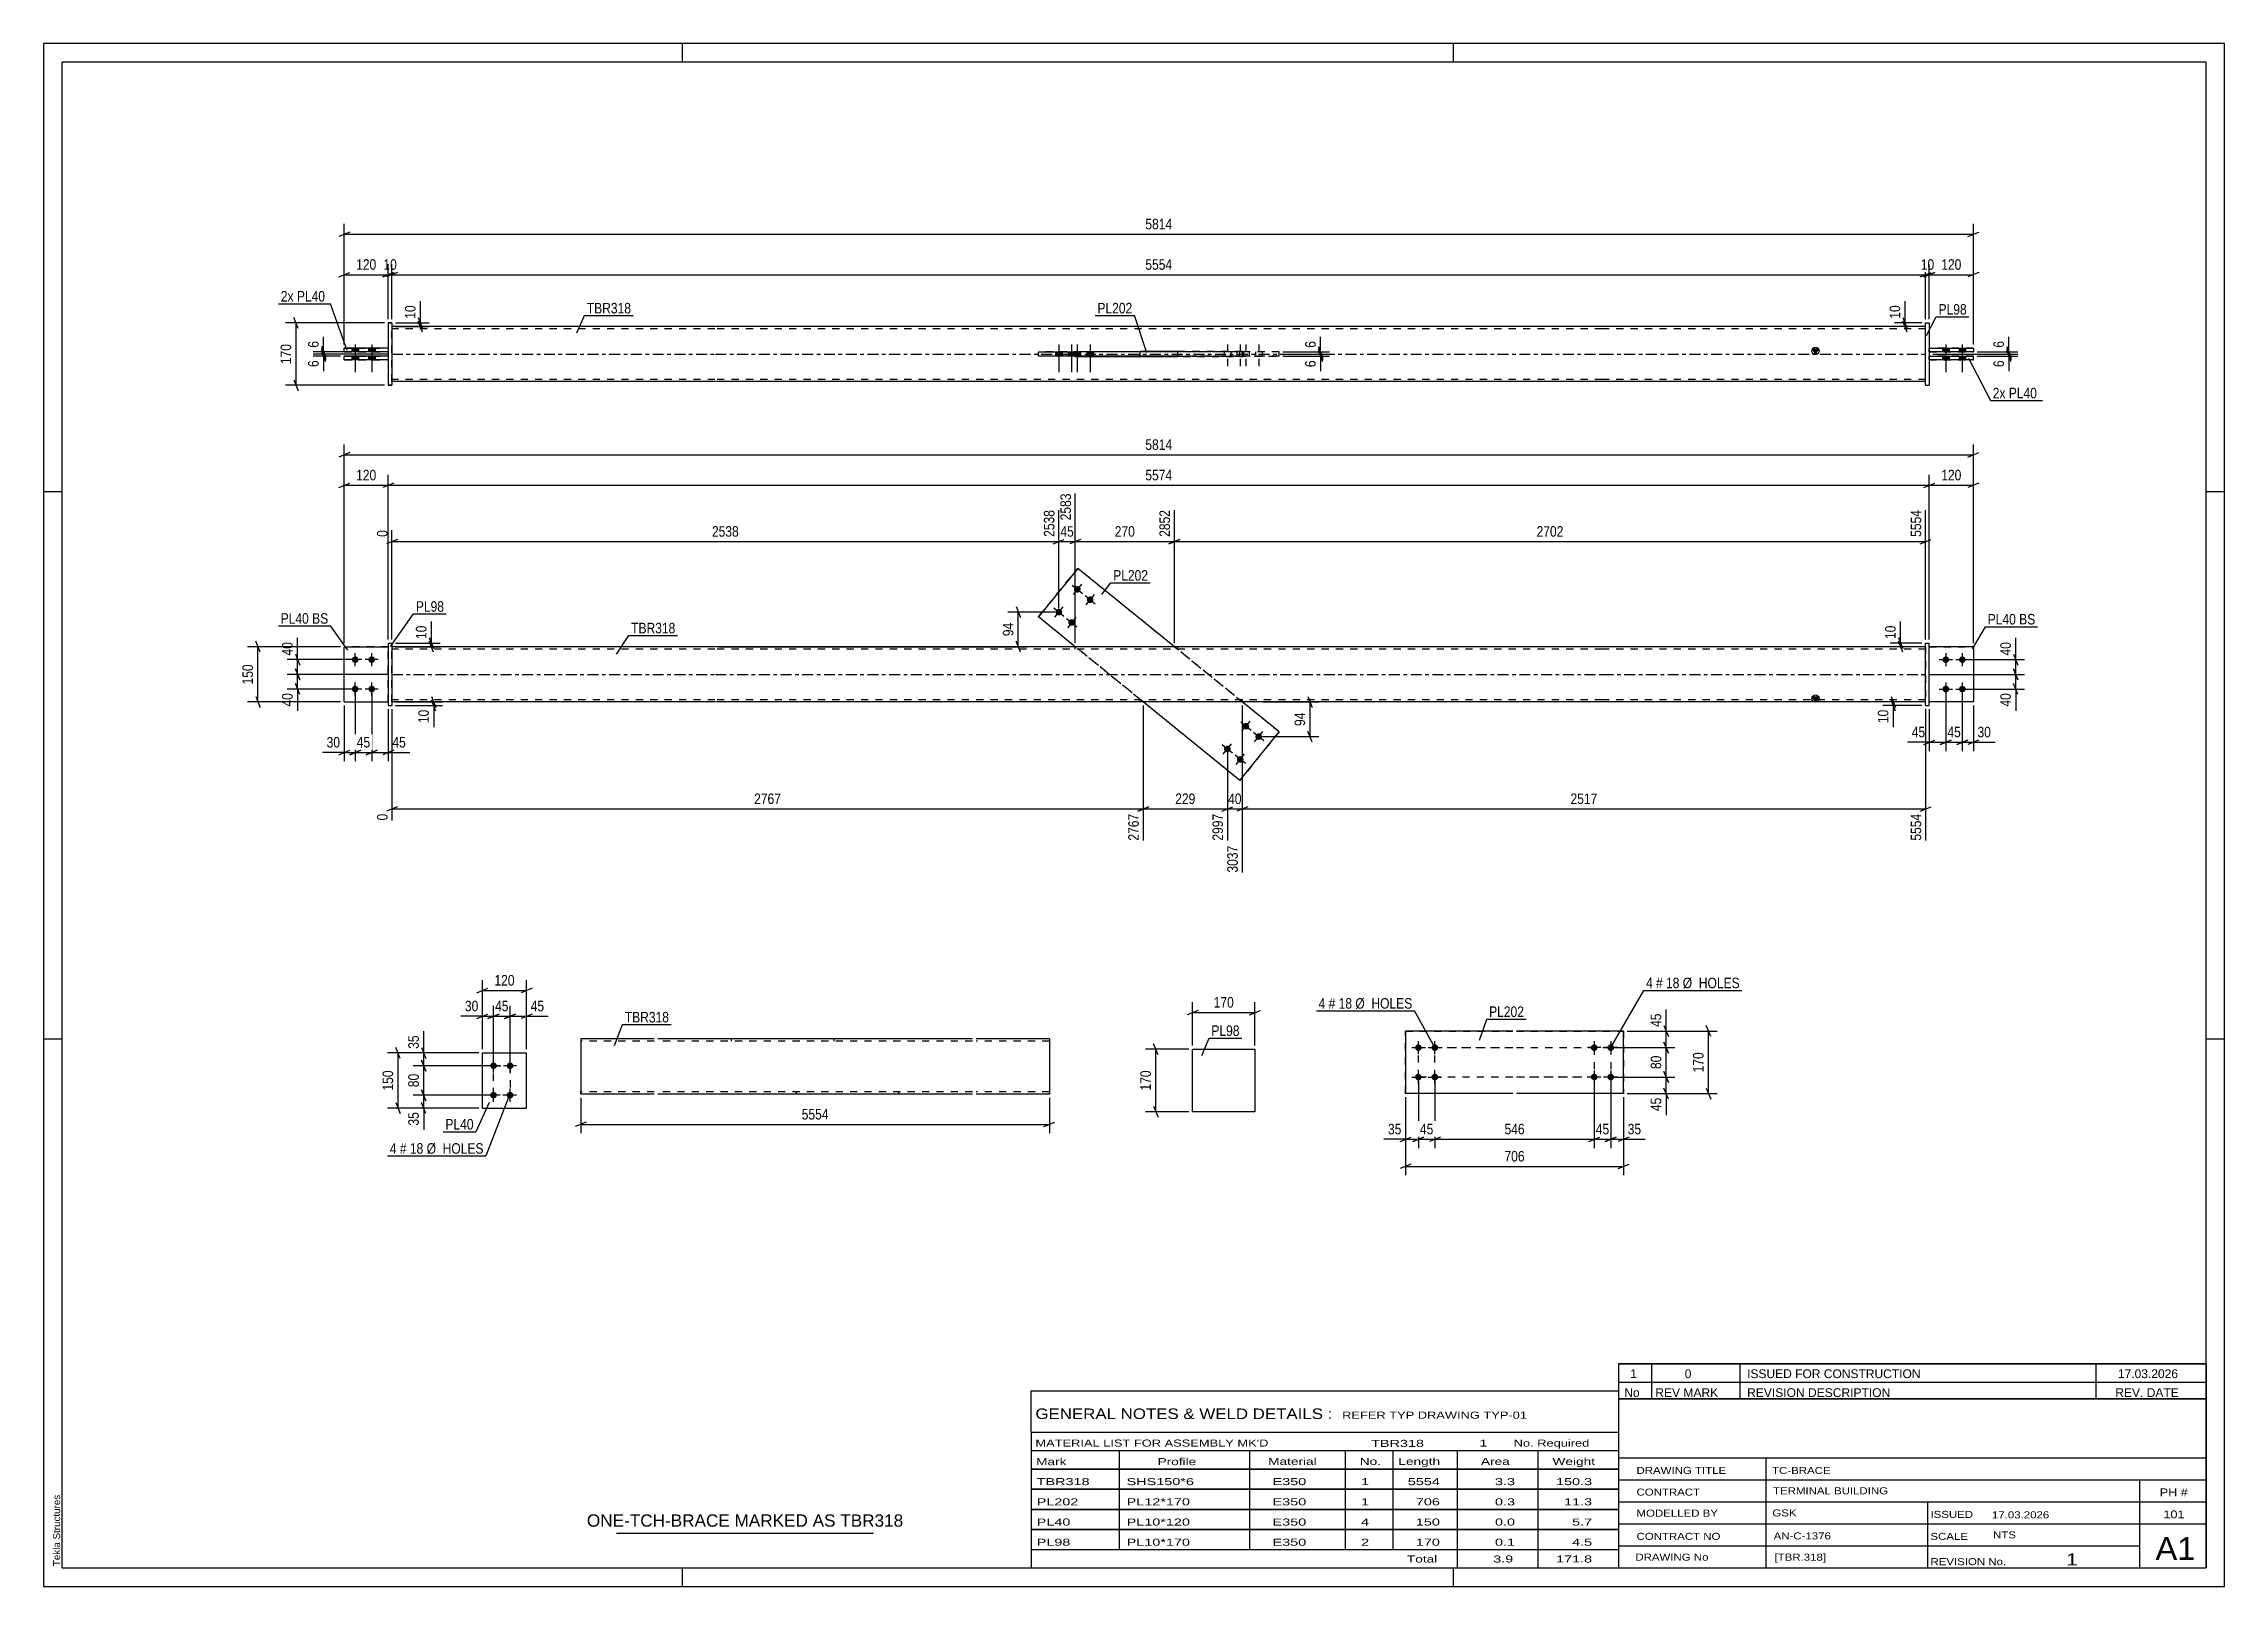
# Paper-space layout 'Layout1' of a CAD drawing. Header units: millimetres. Extents: x 0 to 594, y 0 to 420.
# The model-space entities are those that its viewports show. They can reach past a viewport. Long polylines and large blocks are cut down to what shows.
import ezdxf

# ---------------------------------------------------------------- set-up
doc = ezdxf.new("R2010")
doc.units = ezdxf.units.MM
doc.linetypes.add('DXK_LINE_DOT2', pattern=[3.9198, 1.9599, -1.9599])
doc.linetypes.add('DXK_LINE_DOT3', pattern=[5.9187, 2.979, -0.9799, 0.9799, -0.9799])
doc.layers.add('Viewport layer', color=7, linetype='Continuous', plot=False)
doc.styles.add('Arial', font='ARIAL.TTF', dxfattribs={"height": 0.2})
doc.styles.add('Arial Narrow', font='ARIALN.TTF', dxfattribs={"height": 0.2})

# ---------------------------------------------------------------- blocks, each defined once
blk = doc.blocks.new('Unknown-580873907-1130')
at = {"color": 5, "linetype": 'Continuous'}
for p, q in [((594, 420), (0, 420)), ((0, 420), (0, 0)), ((174, 415), (174, 420)), ((384, 415), (384, 420)), ((594, 0), (594, 420)), ((589, 415), (5, 415)), ((5, 415), (5, 5)), ((589, 5), (589, 415)), ((5, 298), (0, 298)), ((594, 298), (589, 298)), ((5, 149), (0, 149)), ((594, 149), (589, 149)), ((0, 0), (594, 0)), ((5, 5), (589, 5)), ((174, 0), (174, 5)), ((384, 0), (384, 5))]:
    blk.add_line(p, q, dxfattribs=at)
at = {"color": 174, "linetype": 'Continuous', "style": 'Arial'}
blk.add_text('Tekla Structures', height=1.9102, rotation=90, dxfattribs=at).set_placement((4.5, 5.5))
blk = doc.blocks.new('Part-580873907-2167 - 2161')
at = {"color": 2, "linetype": 'Continuous'}
for p, q in [((119.54, 130.22), (119.54, 145.22)), ((119.54, 145.22), (131.54, 145.22)), ((131.54, 130.22), (131.54, 145.22)), ((119.54, 130.22), (119.54, 130.22)), ((119.54, 130.22), (131.54, 130.22)), ((131.54, 130.22), (131.54, 130.22))]:
    blk.add_line(p, q, dxfattribs=at)
at = {"color": 7, "linetype": 'DXK_LINE_DOT2'}
for p, q in [((119.54, 145.22), (131.54, 145.22)), ((119.54, 130.22), (119.54, 130.22)), ((119.54, 130.22), (131.54, 130.22)), ((131.54, 130.22), (131.54, 130.22))]:
    blk.add_line(p, q, dxfattribs=at)
blk = doc.blocks.new('Bolt-580873907-2200 - 2161')
at = {"linetype": 'Continuous'}
for points in [[(122.54, 140.82), (122.35, 140.84), (122.17, 140.9), (122.01, 141), (121.87, 141.12), (121.76, 141.27), (121.68, 141.45), (121.65, 141.63), (121.65, 141.82), (121.68, 142), (121.76, 142.17), (121.87, 142.33), (122.01, 142.45), (122.17, 142.55), (122.35, 142.6), (122.54, 142.62), (122.73, 142.6), (122.91, 142.55), (123.07, 142.45), (123.21, 142.33), (123.32, 142.17), (123.4, 142), (123.44, 141.82), (123.44, 141.63), (123.4, 141.45), (123.32, 141.27), (123.21, 141.12), (123.07, 141), (122.91, 140.9), (122.73, 140.84)], [(127.04, 140.82), (126.85, 140.84), (126.67, 140.9), (126.51, 141), (126.37, 141.12), (126.26, 141.27), (126.18, 141.45), (126.15, 141.63), (126.15, 141.82), (126.18, 142), (126.26, 142.17), (126.37, 142.33), (126.51, 142.45), (126.67, 142.55), (126.85, 142.6), (127.04, 142.62), (127.23, 142.6), (127.41, 142.55), (127.57, 142.45), (127.71, 142.33), (127.82, 142.17), (127.9, 142), (127.94, 141.82), (127.94, 141.63), (127.9, 141.45), (127.82, 141.27), (127.71, 141.12), (127.57, 141), (127.41, 140.9), (127.23, 140.84)], [(122.54, 132.82), (122.35, 132.84), (122.17, 132.9), (122.01, 133), (121.87, 133.12), (121.76, 133.27), (121.68, 133.45), (121.65, 133.63), (121.65, 133.82), (121.68, 134), (121.76, 134.17), (121.87, 134.33), (122.01, 134.45), (122.17, 134.55), (122.35, 134.6), (122.54, 134.62), (122.73, 134.6), (122.91, 134.55), (123.07, 134.45), (123.21, 134.33), (123.32, 134.17), (123.4, 134), (123.44, 133.82), (123.44, 133.63), (123.4, 133.45), (123.32, 133.27), (123.21, 133.12), (123.07, 133), (122.91, 132.9), (122.73, 132.84)], [(127.04, 132.82), (126.85, 132.84), (126.67, 132.9), (126.51, 133), (126.37, 133.12), (126.26, 133.27), (126.18, 133.45), (126.15, 133.63), (126.15, 133.82), (126.18, 134), (126.26, 134.17), (126.37, 134.33), (126.51, 134.45), (126.67, 134.55), (126.85, 134.6), (127.04, 134.62), (127.23, 134.6), (127.41, 134.55), (127.57, 134.45), (127.71, 134.33), (127.82, 134.17), (127.9, 134), (127.94, 133.82), (127.94, 133.63), (127.9, 133.45), (127.82, 133.27), (127.71, 133.12), (127.57, 133), (127.41, 132.9), (127.23, 132.84)]]:
    blk.add_hatch(color=1, dxfattribs=at).paths.add_polyline_path(points)
at = {"color": 1, "linetype": 'Continuous'}
for p, q in [((122.54, 139.92), (122.54, 143.52)), ((127.04, 139.92), (127.04, 143.52)), ((124.34, 141.72), (120.74, 141.72)), ((128.84, 141.72), (125.24, 141.72)), ((124.34, 133.72), (120.74, 133.72)), ((122.54, 131.92), (122.54, 135.52)), ((128.84, 133.72), (125.24, 133.72)), ((127.04, 131.92), (127.04, 135.52))]:
    blk.add_line(p, q, dxfattribs=at)
blk = doc.blocks.new('Part-580873907-1695 - 1673')
at = {"color": 2, "linetype": 'Continuous'}
for p, q in [((525.62, 255.79), (513.62, 255.79)), ((525.62, 255.79), (525.62, 255.79)), ((525.62, 255.79), (525.62, 240.79)), ((525.62, 240.79), (513.62, 240.79))]:
    blk.add_line(p, q, dxfattribs=at)
at = {"color": 7, "linetype": 'DXK_LINE_DOT2'}
for p, q in [((525.62, 255.79), (513.62, 255.79)), ((513.62, 255.79), (513.62, 255.79)), ((513.62, 240.79), (513.62, 255.79)), ((525.62, 255.79), (525.62, 255.79)), ((525.62, 240.79), (513.62, 240.79))]:
    blk.add_line(p, q, dxfattribs=at)
blk = doc.blocks.new('Part-580873907-1679 - 1673')
at = {"color": 7, "linetype": 'DXK_LINE_DOT2'}
for p, q in [((81.87, 240.79), (81.87, 255.79)), ((81.87, 255.79), (93.87, 255.79)), ((93.87, 255.79), (81.87, 255.79)), ((93.87, 240.79), (93.87, 255.79)), ((81.87, 240.79), (81.87, 240.79)), ((81.87, 240.79), (93.87, 240.79)), ((81.87, 240.79), (93.87, 240.79)), ((93.87, 240.79), (93.87, 240.79))]:
    blk.add_line(p, q, dxfattribs=at)
blk = doc.blocks.new('Part-580873907-1700 - 1673')
at = {"linetype": 'Continuous'}
blk.add_hatch(color=2, dxfattribs=at).paths.add_polyline_path([(482.62, 240.79), (481.82, 242.19), (483.42, 242.19)])
at = {"color": 2, "linetype": 'Continuous'}
for p, q in [((182.87, 255.79), (94.87, 255.79)), ((424.52, 255.79), (182.97, 255.79)), ((512.62, 255.79), (424.62, 255.79)), ((182.87, 240.79), (94.87, 240.79)), ((424.52, 240.79), (182.97, 240.79)), ((512.62, 240.79), (424.62, 240.79)), ((482.62, 240.79), (481.82, 242.19)), ((481.82, 242.19), (483.42, 242.19)), ((483.42, 242.19), (482.62, 240.79))]:
    blk.add_line(p, q, dxfattribs=at)
at = {"color": 7, "linetype": 'DXK_LINE_DOT2'}
for p, q in [((94.87, 240.79), (94.87, 255.79)), ((280.92, 255.79), (280.92, 255.19)), ((308.83, 255.79), (308.83, 255.19)), ((512.62, 255.79), (512.62, 240.79)), ((182.87, 255.19), (94.87, 255.19)), ((424.52, 255.19), (182.97, 255.19)), ((512.62, 255.19), (424.62, 255.19)), ((182.87, 241.39), (94.87, 241.39)), ((424.52, 241.39), (182.97, 241.39)), ((298.66, 240.79), (298.66, 241.39)), ((326.57, 240.79), (326.57, 241.39)), ((512.62, 241.39), (424.62, 241.39))]:
    blk.add_line(p, q, dxfattribs=at)
at = {"color": 7, "linetype": 'DXK_LINE_DOT3'}
for p, q in [((94.87, 248.29), (182.87, 248.29)), ((182.97, 248.29), (424.52, 248.29)), ((424.62, 248.29), (512.62, 248.29))]:
    blk.add_line(p, q, dxfattribs=at)
at = {"color": 2, "linetype": 'Continuous'}
blk.add_circle((482.62, 241.69), 1, dxfattribs=at)
blk = doc.blocks.new('Part-580873907-1684 - 1673')
at = {"color": 2, "linetype": 'Continuous'}
for p, q in [((81.87, 240.79), (81.87, 255.79)), ((81.87, 255.79), (93.87, 255.79)), ((81.87, 240.79), (81.87, 240.79)), ((81.87, 240.79), (93.87, 240.79))]:
    blk.add_line(p, q, dxfattribs=at)
at = {"color": 7, "linetype": 'DXK_LINE_DOT2'}
for p, q in [((93.87, 255.79), (81.87, 255.79)), ((93.87, 240.79), (93.87, 255.79)), ((81.87, 240.79), (93.87, 240.79)), ((93.87, 240.79), (93.87, 240.79))]:
    blk.add_line(p, q, dxfattribs=at)
blk = doc.blocks.new('Part-580873907-1685 - 1673')
at = {"color": 2, "linetype": 'Continuous'}
for p, q in [((512.62, 256.79), (513.62, 256.79)), ((512.62, 239.79), (512.62, 256.79)), ((513.62, 239.79), (513.62, 256.79)), ((512.62, 239.79), (512.62, 239.79)), ((512.62, 239.79), (513.62, 239.79))]:
    blk.add_line(p, q, dxfattribs=at)
at = {"color": 7, "linetype": 'DXK_LINE_DOT2'}
for p, q in [((512.62, 256.79), (513.62, 256.79)), ((512.62, 239.79), (513.62, 239.79))]:
    blk.add_line(p, q, dxfattribs=at)
blk = doc.blocks.new('Part-580873907-1690 - 1673')
at = {"color": 7, "linetype": 'DXK_LINE_DOT2'}
for p, q in [((513.62, 255.79), (525.62, 255.79)), ((525.62, 255.79), (513.62, 255.79)), ((513.62, 255.79), (513.62, 255.79)), ((513.62, 240.79), (513.62, 255.79)), ((525.62, 255.79), (525.62, 255.79)), ((525.62, 255.79), (525.62, 240.79)), ((525.62, 240.79), (513.62, 240.79)), ((525.62, 240.79), (513.62, 240.79))]:
    blk.add_line(p, q, dxfattribs=at)
blk = doc.blocks.new('Bolt-580873907-1706 - 1673')
at = {"linetype": 'Continuous'}
for points in [[(282.13, 272.14), (282.26, 272.01), (282.36, 271.85), (282.43, 271.67), (282.46, 271.49), (282.45, 271.3), (282.4, 271.12), (282.32, 270.95), (282.2, 270.81), (282.05, 270.69), (281.88, 270.6), (281.7, 270.55), (281.51, 270.54), (281.33, 270.57), (281.15, 270.64), (280.99, 270.74), (280.86, 270.88), (280.76, 271.03), (280.69, 271.21), (280.66, 271.4), (280.67, 271.58), (280.72, 271.77), (280.81, 271.93), (280.93, 272.08), (281.07, 272.2), (281.24, 272.28), (281.42, 272.33), (281.61, 272.34), (281.8, 272.31), (281.97, 272.24)], [(285.62, 269.31), (285.76, 269.17), (285.86, 269.01), (285.92, 268.84), (285.95, 268.65), (285.94, 268.46), (285.9, 268.28), (285.81, 268.12), (285.69, 267.97), (285.54, 267.85), (285.38, 267.77), (285.2, 267.72), (285.01, 267.71), (284.82, 267.74), (284.65, 267.81), (284.49, 267.91), (284.36, 268.04), (284.25, 268.2), (284.19, 268.37), (284.16, 268.56), (284.17, 268.75), (284.22, 268.93), (284.3, 269.1), (284.42, 269.24), (284.57, 269.36), (284.73, 269.45), (284.92, 269.5), (285.1, 269.51), (285.29, 269.48), (285.46, 269.41)], [(277.09, 265.93), (277.22, 265.8), (277.32, 265.64), (277.39, 265.46), (277.42, 265.28), (277.41, 265.09), (277.36, 264.91), (277.27, 264.74), (277.16, 264.59), (277.01, 264.48), (276.84, 264.39), (276.66, 264.34), (276.47, 264.33), (276.29, 264.36), (276.11, 264.43), (275.95, 264.53), (275.82, 264.67), (275.72, 264.82), (275.65, 265), (275.62, 265.18), (275.63, 265.37), (275.68, 265.55), (275.77, 265.72), (275.88, 265.87), (276.03, 265.99), (276.2, 266.07), (276.38, 266.12), (276.57, 266.13), (276.75, 266.1), (276.93, 266.03)], [(280.58, 263.09), (280.71, 262.96), (280.82, 262.8), (280.88, 262.63), (280.91, 262.44), (280.9, 262.25), (280.85, 262.07), (280.77, 261.9), (280.65, 261.76), (280.5, 261.64), (280.34, 261.55), (280.15, 261.51), (279.97, 261.5), (279.78, 261.53), (279.6, 261.59), (279.45, 261.7), (279.31, 261.83), (279.21, 261.99), (279.14, 262.16), (279.12, 262.35), (279.13, 262.54), (279.17, 262.72), (279.26, 262.89), (279.38, 263.03), (279.52, 263.15), (279.69, 263.24), (279.87, 263.28), (280.06, 263.29), (280.25, 263.26), (280.42, 263.2)]]:
    blk.add_hatch(color=1, dxfattribs=at).paths.add_polyline_path(points)
at = {"color": 1, "linetype": 'Continuous'}
for p, q in [((280.16, 272.58), (282.96, 270.31)), ((282.7, 272.84), (280.43, 270.04)), ((283.66, 269.74), (286.45, 267.47)), ((286.19, 270), (283.92, 267.21)), ((275.12, 266.37), (277.92, 264.1)), ((277.65, 266.63), (275.39, 263.83)), ((278.62, 263.53), (281.41, 261.26)), ((281.15, 263.79), (278.88, 261))]:
    blk.add_line(p, q, dxfattribs=at)
blk = doc.blocks.new('Bolt-580873907-1707 - 1673')
at = {"linetype": 'Continuous'}
for points in [[(326.91, 233.48), (326.78, 233.61), (326.67, 233.77), (326.61, 233.94), (326.58, 234.13), (326.59, 234.32), (326.64, 234.5), (326.72, 234.67), (326.84, 234.81), (326.99, 234.93), (327.16, 235.02), (327.34, 235.07), (327.52, 235.08), (327.71, 235.05), (327.89, 234.98), (328.04, 234.88), (328.18, 234.74), (328.28, 234.58), (328.35, 234.41), (328.38, 234.22), (328.37, 234.04), (328.32, 233.85), (328.23, 233.69), (328.11, 233.54), (327.97, 233.42), (327.8, 233.34), (327.62, 233.29), (327.43, 233.28), (327.24, 233.31), (327.07, 233.38)], [(330.4, 230.64), (330.27, 230.78), (330.17, 230.93), (330.1, 231.11), (330.07, 231.29), (330.08, 231.48), (330.13, 231.66), (330.22, 231.83), (330.34, 231.98), (330.48, 232.1), (330.65, 232.18), (330.83, 232.23), (331.02, 232.24), (331.2, 232.21), (331.38, 232.14), (331.54, 232.04), (331.67, 231.91), (331.77, 231.75), (331.84, 231.57), (331.87, 231.39), (331.86, 231.2), (331.81, 231.02), (331.73, 230.85), (331.61, 230.7), (331.46, 230.59), (331.29, 230.5), (331.11, 230.45), (330.92, 230.44), (330.74, 230.47), (330.56, 230.54)], [(321.87, 227.27), (321.74, 227.4), (321.63, 227.56), (321.57, 227.73), (321.54, 227.92), (321.55, 228.11), (321.6, 228.29), (321.68, 228.46), (321.8, 228.6), (321.95, 228.72), (322.11, 228.81), (322.3, 228.85), (322.48, 228.86), (322.67, 228.83), (322.84, 228.77), (323, 228.66), (323.14, 228.53), (323.24, 228.37), (323.31, 228.2), (323.33, 228.01), (323.32, 227.82), (323.28, 227.64), (323.19, 227.47), (323.07, 227.33), (322.92, 227.21), (322.76, 227.12), (322.58, 227.08), (322.39, 227.07), (322.2, 227.1), (322.03, 227.16)], [(325.36, 224.43), (325.23, 224.56), (325.13, 224.72), (325.06, 224.9), (325.03, 225.08), (325.04, 225.27), (325.09, 225.45), (325.18, 225.62), (325.29, 225.77), (325.44, 225.88), (325.61, 225.97), (325.79, 226.02), (325.98, 226.03), (326.16, 226), (326.34, 225.93), (326.5, 225.83), (326.63, 225.69), (326.73, 225.54), (326.8, 225.36), (326.83, 225.18), (326.82, 224.99), (326.77, 224.81), (326.68, 224.64), (326.57, 224.49), (326.42, 224.37), (326.25, 224.29), (326.07, 224.24), (325.88, 224.23), (325.7, 224.26), (325.52, 224.33)]]:
    blk.add_hatch(color=1, dxfattribs=at).paths.add_polyline_path(points)
at = {"color": 1, "linetype": 'Continuous'}
for p, q in [((328.87, 233.04), (326.08, 235.31)), ((326.34, 232.78), (328.61, 235.57)), ((332.37, 230.21), (329.57, 232.48)), ((329.84, 229.94), (332.11, 232.74)), ((323.83, 226.83), (321.04, 229.1)), ((321.3, 226.57), (323.57, 229.36)), ((327.33, 223.99), (324.53, 226.26)), ((324.8, 223.73), (327.06, 226.53))]:
    blk.add_line(p, q, dxfattribs=at)
blk = doc.blocks.new('Bolt-580873907-1709 - 1673')
at = {"linetype": 'Continuous'}
for points in [[(84.87, 253.19), (85.05, 253.17), (85.23, 253.11), (85.4, 253.01), (85.54, 252.89), (85.65, 252.74), (85.72, 252.56), (85.76, 252.38), (85.76, 252.19), (85.72, 252.01), (85.65, 251.84), (85.54, 251.68), (85.4, 251.56), (85.23, 251.46), (85.05, 251.41), (84.87, 251.39), (84.68, 251.41), (84.5, 251.46), (84.34, 251.56), (84.2, 251.68), (84.09, 251.84), (84.01, 252.01), (83.97, 252.19), (83.97, 252.38), (84.01, 252.56), (84.09, 252.74), (84.2, 252.89), (84.34, 253.01), (84.5, 253.11), (84.68, 253.17)], [(89.37, 253.19), (89.55, 253.17), (89.73, 253.11), (89.9, 253.01), (90.04, 252.89), (90.15, 252.74), (90.22, 252.56), (90.26, 252.38), (90.26, 252.19), (90.22, 252.01), (90.15, 251.84), (90.04, 251.68), (89.9, 251.56), (89.73, 251.46), (89.55, 251.41), (89.37, 251.39), (89.18, 251.41), (89, 251.46), (88.84, 251.56), (88.7, 251.68), (88.59, 251.84), (88.51, 252.01), (88.47, 252.19), (88.47, 252.38), (88.51, 252.56), (88.59, 252.74), (88.7, 252.89), (88.84, 253.01), (89, 253.11), (89.18, 253.17)], [(84.87, 245.19), (85.05, 245.17), (85.23, 245.11), (85.4, 245.01), (85.54, 244.89), (85.65, 244.74), (85.72, 244.56), (85.76, 244.38), (85.76, 244.19), (85.72, 244.01), (85.65, 243.84), (85.54, 243.68), (85.4, 243.56), (85.23, 243.46), (85.05, 243.41), (84.87, 243.39), (84.68, 243.41), (84.5, 243.46), (84.34, 243.56), (84.2, 243.68), (84.09, 243.84), (84.01, 244.01), (83.97, 244.19), (83.97, 244.38), (84.01, 244.56), (84.09, 244.74), (84.2, 244.89), (84.34, 245.01), (84.5, 245.11), (84.68, 245.17)], [(89.37, 245.19), (89.55, 245.17), (89.73, 245.11), (89.9, 245.01), (90.04, 244.89), (90.15, 244.74), (90.22, 244.56), (90.26, 244.38), (90.26, 244.19), (90.22, 244.01), (90.15, 243.84), (90.04, 243.68), (89.9, 243.56), (89.73, 243.46), (89.55, 243.41), (89.37, 243.39), (89.18, 243.41), (89, 243.46), (88.84, 243.56), (88.7, 243.68), (88.59, 243.84), (88.51, 244.01), (88.47, 244.19), (88.47, 244.38), (88.51, 244.56), (88.59, 244.74), (88.7, 244.89), (88.84, 245.01), (89, 245.11), (89.18, 245.17)]]:
    blk.add_hatch(color=1, dxfattribs=at).paths.add_polyline_path(points)
at = {"color": 1, "linetype": 'Continuous'}
for p, q in [((86.67, 252.29), (83.07, 252.29)), ((84.87, 250.49), (84.87, 254.09)), ((91.17, 252.29), (87.57, 252.29)), ((89.37, 250.49), (89.37, 254.09)), ((86.67, 244.29), (83.07, 244.29)), ((84.87, 242.49), (84.87, 246.09)), ((91.17, 244.29), (87.57, 244.29)), ((89.37, 242.49), (89.37, 246.09))]:
    blk.add_line(p, q, dxfattribs=at)
blk = doc.blocks.new('Bolt-580873907-1710 - 1673')
at = {"linetype": 'Continuous'}
for points in [[(518.12, 253.19), (518.31, 253.17), (518.49, 253.11), (518.65, 253.01), (518.79, 252.89), (518.9, 252.74), (518.98, 252.56), (519.02, 252.38), (519.02, 252.19), (518.98, 252.01), (518.9, 251.84), (518.79, 251.68), (518.65, 251.56), (518.49, 251.46), (518.31, 251.41), (518.12, 251.39), (517.94, 251.41), (517.76, 251.46), (517.6, 251.56), (517.46, 251.68), (517.34, 251.84), (517.27, 252.01), (517.23, 252.19), (517.23, 252.38), (517.27, 252.56), (517.34, 252.74), (517.46, 252.89), (517.6, 253.01), (517.76, 253.11), (517.94, 253.17)], [(522.62, 253.19), (522.81, 253.17), (522.99, 253.11), (523.15, 253.01), (523.29, 252.89), (523.4, 252.74), (523.48, 252.56), (523.52, 252.38), (523.52, 252.19), (523.48, 252.01), (523.4, 251.84), (523.29, 251.68), (523.15, 251.56), (522.99, 251.46), (522.81, 251.41), (522.62, 251.39), (522.44, 251.41), (522.26, 251.46), (522.1, 251.56), (521.96, 251.68), (521.84, 251.84), (521.77, 252.01), (521.73, 252.19), (521.73, 252.38), (521.77, 252.56), (521.84, 252.74), (521.96, 252.89), (522.1, 253.01), (522.26, 253.11), (522.44, 253.17)], [(518.12, 245.19), (518.31, 245.17), (518.49, 245.11), (518.65, 245.01), (518.79, 244.89), (518.9, 244.74), (518.98, 244.56), (519.02, 244.38), (519.02, 244.19), (518.98, 244.01), (518.9, 243.84), (518.79, 243.68), (518.65, 243.56), (518.49, 243.46), (518.31, 243.41), (518.12, 243.39), (517.94, 243.41), (517.76, 243.46), (517.6, 243.56), (517.46, 243.68), (517.34, 243.84), (517.27, 244.01), (517.23, 244.19), (517.23, 244.38), (517.27, 244.56), (517.34, 244.74), (517.46, 244.89), (517.6, 245.01), (517.76, 245.11), (517.94, 245.17)], [(522.62, 245.19), (522.81, 245.17), (522.99, 245.11), (523.15, 245.01), (523.29, 244.89), (523.4, 244.74), (523.48, 244.56), (523.52, 244.38), (523.52, 244.19), (523.48, 244.01), (523.4, 243.84), (523.29, 243.68), (523.15, 243.56), (522.99, 243.46), (522.81, 243.41), (522.62, 243.39), (522.44, 243.41), (522.26, 243.46), (522.1, 243.56), (521.96, 243.68), (521.84, 243.84), (521.77, 244.01), (521.73, 244.19), (521.73, 244.38), (521.77, 244.56), (521.84, 244.74), (521.96, 244.89), (522.1, 245.01), (522.26, 245.11), (522.44, 245.17)]]:
    blk.add_hatch(color=1, dxfattribs=at).paths.add_polyline_path(points)
at = {"color": 1, "linetype": 'Continuous'}
for p, q in [((516.32, 252.29), (519.92, 252.29)), ((518.12, 254.09), (518.12, 250.49)), ((520.82, 252.29), (524.42, 252.29)), ((522.62, 254.09), (522.62, 250.49)), ((516.32, 244.29), (519.92, 244.29)), ((518.12, 246.09), (518.12, 242.49)), ((520.82, 244.29), (524.42, 244.29)), ((522.62, 246.09), (522.62, 242.49))]:
    blk.add_line(p, q, dxfattribs=at)
blk = doc.blocks.new('Part-580873907-1715 - 1673')
at = {"color": 2, "linetype": 'Continuous'}
for p, q in [((281.68, 277.14), (270.97, 263.94)), ((281.68, 277.14), (281.68, 277.14)), ((307.99, 255.79), (281.68, 277.14)), ((281.02, 255.79), (270.97, 263.94)), ((270.97, 263.94), (270.97, 263.94)), ((325.81, 219.43), (299.5, 240.79)), ((336.52, 232.63), (326.47, 240.79)), ((325.81, 219.43), (336.52, 232.63)), ((336.52, 232.63), (336.52, 232.63)), ((325.81, 219.43), (325.81, 219.43))]:
    blk.add_line(p, q, dxfattribs=at)
at = {"color": 7, "linetype": 'DXK_LINE_DOT2'}
for p, q in [((270.97, 263.94), (281.68, 277.14)), ((336.52, 232.63), (281.68, 277.14)), ((325.81, 219.43), (270.97, 263.94)), ((299.5, 240.79), (281.02, 255.79)), ((326.47, 240.79), (307.99, 255.79)), ((336.52, 232.63), (325.81, 219.43))]:
    blk.add_line(p, q, dxfattribs=at)
blk = doc.blocks.new('Part-580873907-1720 - 1673')
at = {"color": 2, "linetype": 'Continuous'}
for p, q in [((93.87, 256.79), (94.87, 256.79)), ((93.87, 256.79), (93.87, 239.79)), ((94.87, 256.79), (94.87, 256.79)), ((94.87, 256.79), (94.87, 239.79)), ((93.87, 239.79), (94.87, 239.79))]:
    blk.add_line(p, q, dxfattribs=at)
at = {"color": 7, "linetype": 'DXK_LINE_DOT2'}
for p, q in [((93.87, 256.79), (94.87, 256.79)), ((93.87, 239.79), (94.87, 239.79))]:
    blk.add_line(p, q, dxfattribs=at)
blk = doc.blocks.new('Part-580873907-1418 - 1367')
at = {"color": 2, "linetype": 'Continuous'}
for p, q in [((81.87, 333.9), (81.87, 334.9)), ((93.87, 334.9), (81.87, 334.9)), ((81.87, 333.9), (81.87, 333.9)), ((93.87, 333.9), (81.87, 333.9))]:
    blk.add_line(p, q, dxfattribs=at)
at = {"color": 7, "linetype": 'DXK_LINE_DOT2'}
for p, q in [((81.87, 334.9), (93.87, 334.9)), ((81.87, 333.9), (93.87, 333.9)), ((93.87, 334.9), (93.87, 333.9))]:
    blk.add_line(p, q, dxfattribs=at)
blk = doc.blocks.new('Bolt-580873907-1370 - 1367')
at = {"linetype": 'Continuous'}
for points in [[(83.97, 336.1), (85.77, 336.1), (85.77, 337.1), (83.97, 337.1)], [(83.97, 336.1), (85.77, 336.1), (85.77, 337.1), (83.97, 337.1)], [(83.97, 333.9), (85.77, 333.9), (85.77, 334.9), (83.97, 334.9)], [(83.97, 333.9), (85.77, 333.9), (85.77, 334.9), (83.97, 334.9)], [(88.47, 336.1), (90.27, 336.1), (90.27, 337.1), (88.47, 337.1)], [(88.47, 336.1), (90.27, 336.1), (90.27, 337.1), (88.47, 337.1)], [(88.47, 333.9), (90.27, 333.9), (90.27, 334.9), (88.47, 334.9)], [(88.47, 333.9), (90.27, 333.9), (90.27, 334.9), (88.47, 334.9)]]:
    blk.add_hatch(color=1, dxfattribs=at).paths.add_polyline_path(points)
at = {"color": 1, "linetype": 'Continuous'}
for p, q in [((83.97, 337.1), (83.97, 336.1)), ((83.97, 337.1), (83.97, 336.1)), ((83.97, 334.9), (83.97, 333.9)), ((83.97, 334.9), (83.97, 333.9)), ((84.87, 338.1), (84.87, 330.6)), ((84.87, 338.1), (84.87, 330.6)), ((85.77, 337.1), (85.77, 336.1)), ((85.77, 337.1), (85.77, 336.1)), ((85.77, 334.9), (85.77, 333.9)), ((85.77, 334.9), (85.77, 333.9)), ((88.47, 337.1), (88.47, 336.1)), ((88.47, 337.1), (88.47, 336.1)), ((88.47, 334.9), (88.47, 333.9)), ((88.47, 334.9), (88.47, 333.9)), ((89.37, 338.1), (89.37, 330.6)), ((89.37, 338.1), (89.37, 330.6)), ((90.27, 337.1), (90.27, 336.1)), ((90.27, 337.1), (90.27, 336.1)), ((90.27, 334.9), (90.27, 333.9)), ((90.27, 334.9), (90.27, 333.9))]:
    blk.add_line(p, q, dxfattribs=at)
blk = doc.blocks.new('Bolt-580873907-1435 - 1367')
at = {"color": 1, "linetype": 'DXK_LINE_DOT2'}
for p, q in [((321.54, 336.08), (321.54, 334.88)), ((322.44, 338.08), (322.44, 330.58)), ((323.34, 336.08), (323.34, 334.88)), ((325.03, 336.08), (325.03, 334.88)), ((325.93, 338.08), (325.93, 330.58)), ((326.58, 336.08), (326.58, 334.88)), ((326.83, 336.08), (326.83, 334.88)), ((327.48, 338.08), (327.48, 330.58)), ((328.38, 336.08), (328.38, 334.88)), ((330.07, 336.08), (330.07, 334.88)), ((330.97, 338.08), (330.97, 330.58)), ((331.87, 336.08), (331.87, 334.88))]:
    blk.add_line(p, q, dxfattribs=at)
blk = doc.blocks.new('Bolt-580873907-1371 - 1367')
at = {"linetype": 'Continuous'}
for points in [[(519.02, 337.09), (517.22, 337.09), (517.22, 336.09), (519.02, 336.09)], [(519.02, 337.09), (517.22, 337.09), (517.22, 336.09), (519.02, 336.09)], [(519.02, 334.89), (517.22, 334.89), (517.22, 333.89), (519.02, 333.89)], [(519.02, 334.89), (517.22, 334.89), (517.22, 333.89), (519.02, 333.89)], [(523.52, 337.09), (521.72, 337.09), (521.72, 336.09), (523.52, 336.09)], [(523.52, 337.09), (521.72, 337.09), (521.72, 336.09), (523.52, 336.09)], [(523.52, 334.89), (521.72, 334.89), (521.72, 333.89), (523.52, 333.89)], [(523.52, 334.89), (521.72, 334.89), (521.72, 333.89), (523.52, 333.89)]]:
    blk.add_hatch(color=1, dxfattribs=at).paths.add_polyline_path(points)
at = {"color": 1, "linetype": 'Continuous'}
for p, q in [((517.22, 337.09), (517.22, 336.09)), ((517.22, 337.09), (517.22, 336.09)), ((517.22, 334.89), (517.22, 333.89)), ((517.22, 334.89), (517.22, 333.89)), ((518.12, 338.09), (518.12, 330.59)), ((518.12, 338.09), (518.12, 330.59)), ((519.02, 337.09), (519.02, 336.09)), ((519.02, 337.09), (519.02, 336.09)), ((519.02, 334.89), (519.02, 333.89)), ((519.02, 334.89), (519.02, 333.89)), ((521.72, 337.09), (521.72, 336.09)), ((521.72, 337.09), (521.72, 336.09)), ((521.72, 334.89), (521.72, 333.89)), ((521.72, 334.89), (521.72, 333.89)), ((522.62, 338.09), (522.62, 330.59)), ((522.62, 338.09), (522.62, 330.59)), ((523.52, 337.09), (523.52, 336.09)), ((523.52, 337.09), (523.52, 336.09)), ((523.52, 334.89), (523.52, 333.89)), ((523.52, 334.89), (523.52, 333.89))]:
    blk.add_line(p, q, dxfattribs=at)
blk = doc.blocks.new('Part-580873907-1456 - 1367')
at = {"linetype": 'Continuous'}
blk.add_hatch(color=2, dxfattribs=at).paths.add_polyline_path([(482.62, 335.48), (481.82, 336.88), (483.42, 336.88)])
at = {"color": 2, "linetype": 'Continuous'}
for p, q in [((182.87, 342.98), (94.87, 342.98)), ((424.52, 342.98), (182.97, 342.98)), ((512.62, 342.98), (424.62, 342.98)), ((280.92, 336.08), (280.92, 336.18)), ((280.92, 336.18), (280.92, 336.18)), ((280.92, 336.18), (308.83, 336.18)), ((280.92, 334.88), (280.92, 334.78)), ((280.92, 334.78), (308.83, 334.78)), ((298.66, 336.18), (298.66, 336.08)), ((308.83, 336.18), (298.66, 336.18)), ((298.66, 336.18), (298.66, 336.18)), ((298.66, 334.78), (298.66, 334.88)), ((308.83, 336.18), (308.83, 334.78)), ((482.62, 335.48), (481.82, 336.88)), ((481.82, 336.88), (483.42, 336.88)), ((483.42, 336.88), (482.62, 335.48)), ((182.87, 327.98), (94.87, 327.98)), ((424.52, 327.98), (182.97, 327.98)), ((512.62, 327.98), (424.62, 327.98))]:
    blk.add_line(p, q, dxfattribs=at)
at = {"color": 7, "linetype": 'DXK_LINE_DOT2'}
for p, q in [((94.87, 327.98), (94.87, 342.98)), ((182.87, 342.38), (94.87, 342.38)), ((424.52, 342.38), (182.97, 342.38)), ((512.62, 342.38), (424.62, 342.38)), ((512.62, 327.98), (512.62, 342.98)), ((280.92, 334.88), (280.92, 336.18)), ((280.92, 336.18), (308.83, 336.18)), ((280.92, 334.78), (308.83, 334.78)), ((298.66, 336.18), (326.57, 336.18)), ((298.66, 334.88), (298.66, 336.18)), ((298.66, 334.78), (298.66, 334.78)), ((298.66, 334.78), (298.66, 334.78)), ((326.57, 334.78), (298.66, 334.78)), ((298.66, 334.78), (298.66, 334.78)), ((298.66, 334.78), (326.57, 334.78)), ((326.57, 336.18), (308.83, 336.18)), ((326.57, 334.78), (326.57, 336.18)), ((182.87, 328.58), (94.87, 328.58)), ((424.52, 328.58), (182.97, 328.58)), ((512.62, 328.58), (424.62, 328.58))]:
    blk.add_line(p, q, dxfattribs=at)
at = {"color": 7, "linetype": 'DXK_LINE_DOT3'}
for p, q in [((94.87, 335.48), (182.87, 335.48)), ((182.97, 335.48), (424.52, 335.48)), ((424.62, 335.48), (512.62, 335.48))]:
    blk.add_line(p, q, dxfattribs=at)
at = {"color": 2, "linetype": 'Continuous'}
blk.add_circle((482.62, 336.38), 1, dxfattribs=at)
blk = doc.blocks.new('Part-580873907-1413 - 1367')
at = {"color": 2, "linetype": 'Continuous'}
for p, q in [((81.87, 336.1), (81.87, 337.1)), ((93.87, 337.1), (81.87, 337.1)), ((81.87, 336.1), (81.87, 336.1)), ((93.87, 336.1), (81.87, 336.1))]:
    blk.add_line(p, q, dxfattribs=at)
at = {"color": 7, "linetype": 'DXK_LINE_DOT2'}
for p, q in [((81.87, 337.1), (81.87, 337.1)), ((81.87, 337.1), (93.87, 337.1)), ((81.87, 336.1), (93.87, 336.1)), ((93.87, 337.1), (93.87, 336.1))]:
    blk.add_line(p, q, dxfattribs=at)
blk = doc.blocks.new('Part-580873907-1461 - 1367')
at = {"color": 2, "linetype": 'Continuous'}
for p, q in [((513.62, 334.89), (525.62, 334.89)), ((525.62, 333.89), (513.62, 333.89)), ((525.62, 333.89), (525.62, 334.89))]:
    blk.add_line(p, q, dxfattribs=at)
at = {"color": 7, "linetype": 'DXK_LINE_DOT2'}
for p, q in [((513.62, 333.89), (513.62, 334.89)), ((525.62, 334.89), (513.62, 334.89)), ((513.62, 333.89), (525.62, 333.89))]:
    blk.add_line(p, q, dxfattribs=at)
blk = doc.blocks.new('Part-580873907-1397 - 1367')
at = {"color": 2, "linetype": 'Continuous'}
for p, q in [((270.97, 334.88), (270.97, 336.08)), ((270.97, 336.08), (281.68, 336.08)), ((308.83, 334.88), (270.97, 334.88)), ((281.68, 334.88), (270.97, 334.88)), ((281.68, 334.88), (281.68, 336.08)), ((308.83, 336.08), (281.68, 336.08)), ((308.83, 334.88), (281.68, 334.88))]:
    blk.add_line(p, q, dxfattribs=at)
at = {"color": 7, "linetype": 'DXK_LINE_DOT2'}
for p, q in [((325.81, 336.08), (270.97, 336.08)), ((336.52, 336.08), (308.83, 336.08)), ((325.81, 334.88), (308.83, 334.88)), ((336.52, 334.88), (308.83, 334.88)), ((325.81, 334.88), (325.81, 336.08)), ((336.52, 336.08), (325.81, 336.08)), ((325.81, 334.88), (336.52, 334.88)), ((336.52, 334.88), (336.52, 336.08))]:
    blk.add_line(p, q, dxfattribs=at)
blk = doc.blocks.new('Part-580873907-1398 - 1367')
at = {"color": 2, "linetype": 'Continuous'}
for p, q in [((93.87, 343.98), (94.87, 343.98)), ((93.87, 343.98), (93.87, 326.98)), ((94.87, 343.98), (94.87, 343.98)), ((94.87, 343.98), (94.87, 326.98)), ((94.87, 326.98), (93.87, 326.98)), ((93.87, 326.98), (93.87, 326.98))]:
    blk.add_line(p, q, dxfattribs=at)
at = {"color": 7, "linetype": 'DXK_LINE_DOT2'}
for p, q in [((94.87, 343.98), (93.87, 343.98)), ((94.87, 343.98), (94.87, 343.98)), ((93.87, 326.98), (94.87, 326.98))]:
    blk.add_line(p, q, dxfattribs=at)
blk = doc.blocks.new('Part-580873907-1433 - 1367')
at = {"color": 2, "linetype": 'Continuous'}
for p, q in [((512.62, 343.98), (512.62, 343.98)), ((512.62, 326.98), (512.62, 343.98)), ((512.62, 343.98), (513.62, 343.98)), ((513.62, 343.98), (513.62, 343.98)), ((513.62, 343.98), (513.62, 326.98)), ((512.62, 326.98), (513.62, 326.98)), ((512.62, 326.98), (512.62, 326.98)), ((513.62, 326.98), (513.62, 326.98))]:
    blk.add_line(p, q, dxfattribs=at)
at = {"color": 7, "linetype": 'DXK_LINE_DOT2'}
for p, q in [((512.62, 343.98), (512.62, 343.98)), ((512.62, 343.98), (513.62, 343.98)), ((512.62, 326.98), (513.62, 326.98))]:
    blk.add_line(p, q, dxfattribs=at)
blk = doc.blocks.new('Bolt-580873907-1436 - 1367')
at = {"linetype": 'Continuous'}
for points in [[(277.42, 336.08), (275.62, 336.08), (275.62, 334.88), (277.42, 334.88)], [(280.91, 336.08), (279.11, 336.08), (279.11, 334.88), (280.91, 334.88)], [(282.46, 336.08), (280.66, 336.08), (280.66, 334.88), (282.46, 334.88)], [(285.96, 336.08), (284.16, 336.08), (284.16, 334.88), (285.96, 334.88)]]:
    blk.add_hatch(color=1, dxfattribs=at).paths.add_polyline_path(points)
at = {"color": 1, "linetype": 'Continuous'}
for p, q in [((275.62, 336.08), (275.62, 334.88)), ((276.52, 338.08), (276.52, 330.58)), ((277.42, 336.08), (277.42, 334.88)), ((279.11, 336.08), (279.11, 334.88)), ((280.01, 338.08), (280.01, 330.58)), ((280.66, 336.08), (280.66, 334.88)), ((280.91, 336.08), (280.91, 334.88)), ((281.56, 338.08), (281.56, 330.58)), ((282.46, 336.08), (282.46, 334.88)), ((284.16, 336.08), (284.16, 334.88)), ((285.06, 338.08), (285.06, 330.58)), ((285.96, 336.08), (285.96, 334.88))]:
    blk.add_line(p, q, dxfattribs=at)
blk = doc.blocks.new('Part-580873907-1466 - 1367')
at = {"color": 2, "linetype": 'Continuous'}
for p, q in [((513.62, 337.09), (525.62, 337.09)), ((525.62, 336.09), (513.62, 336.09)), ((525.62, 337.09), (525.62, 336.09))]:
    blk.add_line(p, q, dxfattribs=at)
at = {"color": 7, "linetype": 'DXK_LINE_DOT2'}
for p, q in [((513.62, 336.09), (513.62, 337.09)), ((525.62, 337.09), (513.62, 337.09)), ((513.62, 336.09), (525.62, 336.09)), ((525.62, 337.09), (525.62, 337.09))]:
    blk.add_line(p, q, dxfattribs=at)
blk = doc.blocks.new('Bolt-580873907-2463 - 2457')
at = {"linetype": 'Continuous'}
for points in [[(373.89, 145.96), (373.76, 146.1), (373.65, 146.26), (373.59, 146.43), (373.56, 146.62), (373.57, 146.8), (373.62, 146.99), (373.7, 147.15), (373.82, 147.3), (373.97, 147.42), (374.13, 147.5), (374.32, 147.55), (374.5, 147.56), (374.69, 147.53), (374.87, 147.46), (375.02, 147.36), (375.16, 147.23), (375.26, 147.07), (375.33, 146.89), (375.35, 146.71), (375.34, 146.52), (375.3, 146.34), (375.21, 146.17), (375.09, 146.03), (374.95, 145.91), (374.78, 145.82), (374.6, 145.77), (374.41, 145.76), (374.22, 145.79), (374.05, 145.86)], [(378.39, 145.96), (378.26, 146.1), (378.15, 146.26), (378.09, 146.43), (378.06, 146.62), (378.07, 146.8), (378.12, 146.99), (378.2, 147.15), (378.32, 147.3), (378.47, 147.42), (378.63, 147.5), (378.82, 147.55), (379, 147.56), (379.19, 147.53), (379.37, 147.46), (379.52, 147.36), (379.66, 147.23), (379.76, 147.07), (379.83, 146.89), (379.85, 146.71), (379.84, 146.52), (379.8, 146.34), (379.71, 146.17), (379.59, 146.03), (379.45, 145.91), (379.28, 145.82), (379.1, 145.77), (378.91, 145.76), (378.72, 145.79), (378.55, 145.86)], [(373.89, 137.96), (373.76, 138.1), (373.65, 138.26), (373.59, 138.43), (373.56, 138.62), (373.57, 138.8), (373.62, 138.99), (373.7, 139.15), (373.82, 139.3), (373.97, 139.42), (374.13, 139.5), (374.32, 139.55), (374.5, 139.56), (374.69, 139.53), (374.87, 139.46), (375.02, 139.36), (375.16, 139.23), (375.26, 139.07), (375.33, 138.89), (375.36, 138.71), (375.35, 138.52), (375.3, 138.34), (375.21, 138.17), (375.09, 138.03), (374.95, 137.91), (374.78, 137.82), (374.6, 137.77), (374.41, 137.76), (374.22, 137.79), (374.05, 137.86)], [(378.39, 137.96), (378.26, 138.1), (378.15, 138.26), (378.09, 138.43), (378.06, 138.62), (378.07, 138.8), (378.12, 138.99), (378.2, 139.15), (378.32, 139.3), (378.47, 139.42), (378.63, 139.5), (378.82, 139.55), (379, 139.56), (379.19, 139.53), (379.37, 139.46), (379.52, 139.36), (379.66, 139.23), (379.76, 139.07), (379.83, 138.89), (379.86, 138.71), (379.85, 138.52), (379.8, 138.34), (379.71, 138.17), (379.59, 138.03), (379.45, 137.91), (379.28, 137.82), (379.1, 137.77), (378.91, 137.76), (378.72, 137.79), (378.55, 137.86)]]:
    blk.add_hatch(color=1, dxfattribs=at).paths.add_polyline_path(points)
at = {"color": 1, "linetype": 'Continuous'}
for p, q in [((372.66, 146.66), (376.26, 146.66)), ((374.46, 144.86), (374.46, 148.46)), ((377.16, 146.66), (380.76, 146.66)), ((378.96, 144.86), (378.96, 148.46)), ((372.66, 138.66), (376.26, 138.66)), ((374.46, 136.86), (374.46, 140.46)), ((377.16, 138.66), (380.76, 138.66)), ((378.96, 136.86), (378.96, 140.46))]:
    blk.add_line(p, q, dxfattribs=at)
blk = doc.blocks.new('Bolt-580873907-2468 - 2457')
at = {"linetype": 'Continuous'}
for points in [[(421.79, 145.97), (421.66, 146.1), (421.55, 146.26), (421.49, 146.43), (421.46, 146.62), (421.47, 146.81), (421.52, 146.99), (421.6, 147.16), (421.72, 147.3), (421.87, 147.42), (422.03, 147.5), (422.22, 147.55), (422.4, 147.56), (422.59, 147.53), (422.77, 147.47), (422.92, 147.36), (423.06, 147.23), (423.16, 147.07), (423.23, 146.9), (423.25, 146.71), (423.24, 146.52), (423.2, 146.34), (423.11, 146.17), (422.99, 146.03), (422.85, 145.91), (422.68, 145.82), (422.5, 145.78), (422.31, 145.77), (422.12, 145.8), (421.95, 145.86)], [(426.29, 145.97), (426.16, 146.1), (426.05, 146.26), (425.99, 146.43), (425.96, 146.62), (425.97, 146.81), (426.02, 146.99), (426.1, 147.16), (426.22, 147.3), (426.37, 147.42), (426.53, 147.5), (426.72, 147.55), (426.9, 147.56), (427.09, 147.53), (427.27, 147.47), (427.42, 147.36), (427.56, 147.23), (427.66, 147.07), (427.73, 146.9), (427.75, 146.71), (427.74, 146.52), (427.7, 146.34), (427.61, 146.17), (427.49, 146.03), (427.35, 145.91), (427.18, 145.82), (427, 145.78), (426.81, 145.77), (426.62, 145.8), (426.45, 145.86)], [(421.79, 137.97), (421.66, 138.1), (421.55, 138.26), (421.49, 138.43), (421.46, 138.62), (421.47, 138.81), (421.52, 138.99), (421.6, 139.16), (421.72, 139.3), (421.87, 139.42), (422.03, 139.5), (422.22, 139.55), (422.4, 139.56), (422.59, 139.53), (422.77, 139.47), (422.92, 139.36), (423.06, 139.23), (423.16, 139.07), (423.23, 138.9), (423.25, 138.71), (423.24, 138.52), (423.2, 138.34), (423.11, 138.17), (422.99, 138.03), (422.85, 137.91), (422.68, 137.82), (422.5, 137.78), (422.31, 137.77), (422.12, 137.8), (421.95, 137.86)], [(426.29, 137.97), (426.16, 138.1), (426.05, 138.26), (425.99, 138.43), (425.96, 138.62), (425.97, 138.81), (426.02, 138.99), (426.1, 139.16), (426.22, 139.3), (426.37, 139.42), (426.53, 139.5), (426.72, 139.55), (426.9, 139.56), (427.09, 139.53), (427.27, 139.47), (427.42, 139.36), (427.56, 139.23), (427.66, 139.07), (427.73, 138.9), (427.75, 138.71), (427.74, 138.52), (427.7, 138.34), (427.61, 138.17), (427.49, 138.03), (427.35, 137.91), (427.18, 137.82), (427, 137.78), (426.81, 137.77), (426.62, 137.8), (426.45, 137.86)]]:
    blk.add_hatch(color=1, dxfattribs=at).paths.add_polyline_path(points)
at = {"color": 1, "linetype": 'Continuous'}
for p, q in [((424.16, 146.66), (420.56, 146.66)), ((422.36, 148.46), (422.36, 144.86)), ((428.66, 146.66), (425.06, 146.66)), ((426.86, 148.46), (426.86, 144.86)), ((424.16, 138.66), (420.56, 138.66)), ((422.36, 140.46), (422.36, 136.86)), ((428.66, 138.66), (425.06, 138.66)), ((426.86, 140.46), (426.86, 136.86))]:
    blk.add_line(p, q, dxfattribs=at)
blk = doc.blocks.new('Part-580873907-2473 - 2457')
at = {"color": 2, "linetype": 'Continuous'}
for p, q in [((370.96, 151.16), (370.96, 151.16)), ((400.16, 151.16), (370.96, 151.16)), ((370.96, 151.16), (370.96, 134.16)), ((430.36, 151.16), (401.16, 151.16)), ((430.36, 151.16), (430.36, 151.16)), ((430.36, 134.16), (430.36, 151.16)), ((370.96, 134.16), (370.96, 134.16)), ((400.16, 134.16), (370.96, 134.16)), ((430.36, 134.16), (401.16, 134.16)), ((430.36, 134.16), (430.36, 134.16))]:
    blk.add_line(p, q, dxfattribs=at)
at = {"color": 7, "linetype": 'DXK_LINE_DOT2'}
for p, q in [((370.96, 151.16), (400.16, 151.16)), ((370.96, 134.16), (370.96, 151.16)), ((401.16, 151.16), (430.36, 151.16)), ((430.36, 151.16), (430.36, 134.16)), ((400.16, 134.16), (370.96, 134.16)), ((430.36, 134.16), (401.16, 134.16))]:
    blk.add_line(p, q, dxfattribs=at)
blk = doc.blocks.new('Part-580873907-2404 - 2398')
at = {"color": 2, "linetype": 'Continuous'}
for p, q in [((312.94, 146.22), (329.94, 146.22)), ((312.94, 129.22), (312.94, 146.22)), ((329.94, 146.22), (329.94, 129.22)), ((329.94, 129.22), (312.94, 129.22))]:
    blk.add_line(p, q, dxfattribs=at)
blk = doc.blocks.new('Part-580873907-2436 - 2428')
at = {"color": 2, "linetype": 'Continuous'}
for p, q in [((166.32, 149.02), (146.32, 149.02)), ((146.32, 149.02), (146.32, 147.82)), ((252.98, 149.02), (167.32, 149.02)), ((273.98, 149.02), (253.98, 149.02)), ((273.98, 149.02), (273.98, 148.93)), ((273.98, 148.93), (273.98, 147.82)), ((146.32, 147.82), (146.32, 134.76)), ((273.98, 147.82), (273.98, 134.02)), ((146.32, 134.12), (146.32, 134.76)), ((146.32, 134.02), (146.32, 134.12)), ((166.32, 134.02), (146.32, 134.02)), ((252.98, 134.02), (167.32, 134.02)), ((273.98, 134.02), (253.98, 134.02))]:
    blk.add_line(p, q, dxfattribs=at)
at = {"color": 7, "linetype": 'DXK_LINE_DOT2'}
for p, q in [((187.32, 149.02), (187.32, 148.42)), ((215.23, 149.02), (215.23, 148.42)), ((273.98, 148.67), (273.98, 147.82)), ((166.32, 148.42), (146.32, 148.42)), ((252.98, 148.42), (167.32, 148.42)), ((273.98, 148.42), (253.98, 148.42)), ((146.32, 134.76), (146.32, 134.38)), ((146.32, 134.62), (146.32, 134.67)), ((166.32, 134.62), (146.32, 134.62)), ((252.98, 134.62), (167.32, 134.62)), ((205.06, 134.02), (205.06, 134.62)), ((232.98, 134.02), (232.98, 134.62)), ((273.98, 134.62), (253.98, 134.62)), ((273.98, 134.67), (273.98, 134.76)), ((273.98, 134.62), (273.98, 134.67)), ((273.98, 134.62), (273.98, 134.67))]:
    blk.add_line(p, q, dxfattribs=at)
blk = doc.blocks.new('Rectangle-580873907-2384 - 2161')
at = {"color": 1, "linetype": 'DXK_LINE_DOT2'}
blk.add_lwpolyline([(122.54, 141.72), (127.04, 141.72), (127.04, 133.72), (122.54, 133.72), (122.54, 141.72)], close=True, dxfattribs=at)
blk = doc.blocks.new('Rectangle-580873907-2559 - 2457')
at = {"color": 1, "linetype": 'DXK_LINE_DOT2'}
for p, q in [((374.46, 146.66), (400.16, 146.66)), ((374.46, 138.66), (374.46, 146.66)), ((401.16, 146.66), (426.86, 146.66)), ((426.86, 146.66), (426.86, 138.66)), ((400.16, 138.66), (374.46, 138.66)), ((426.86, 138.66), (401.16, 138.66))]:
    blk.add_line(p, q, dxfattribs=at)
blk = doc.blocks.new('Rectangle-580873907-2549 - 2457')
at = {"color": 1, "linetype": 'DXK_LINE_DOT2'}
for p, q in [((378.96, 146.66), (400.16, 146.66)), ((378.96, 138.66), (378.96, 146.66)), ((401.16, 146.66), (422.36, 146.66)), ((422.36, 146.66), (422.36, 138.66)), ((400.16, 138.66), (378.96, 138.66)), ((422.36, 138.66), (401.16, 138.66))]:
    blk.add_line(p, q, dxfattribs=at)
blk = doc.blocks.new('StraightDimension-580873907-2344 - 2161')
at = {"color": 7, "linetype": 'Continuous'}
for p, q in [((121.04, 154.62), (124.04, 155.82)), ((122.54, 142.72), (122.54, 158.07)), ((122.54, 155.22), (127.04, 155.22)), ((128.54, 155.82), (125.54, 154.62)), ((127.04, 142.72), (127.04, 158.07))]:
    blk.add_line(p, q, dxfattribs=at)
at = {"color": 0}
blk.add_wipeout([(127.22, 155.97), (127.22, 160.17), (122.36, 160.17), (122.36, 155.97)], dxfattribs=at)
at = {"color": 3, "style": 'Arial Narrow'}
blk.add_text('45', height=2.863, dxfattribs=at).set_placement((122.96, 156.57))
blk = doc.blocks.new('StraightDimension-580873907-2300 - 2161')
at = {"color": 7, "linetype": 'Continuous'}
for p, q in [((118.54, 145.22), (100.69, 145.22)), ((102.94, 146.72), (104.14, 143.72)), ((104.14, 140.22), (102.94, 143.22)), ((103.54, 141.72), (103.54, 145.22)), ((121.54, 141.72), (100.69, 141.72))]:
    blk.add_line(p, q, dxfattribs=at)
at = {"color": 0}
blk.add_wipeout([(102.79, 150.61), (98.59, 150.61), (98.59, 145.75), (102.79, 145.75)], dxfattribs=at)
at = {"color": 7, "linetype": 'Continuous'}
blk.add_line((103.54, 145.22), (103.54, 151.13), dxfattribs=at)
blk.add_line((103.54, 145.22), (103.54, 151.13), dxfattribs=at)
at = {"color": 3, "style": 'Arial Narrow'}
blk.add_text('35', height=2.863, rotation=90.00021, dxfattribs=at).set_placement((102.19, 146.35))
blk = doc.blocks.new('StraightDimension-580873907-2277 - 2161')
at = {"color": 7, "linetype": 'Continuous'}
for p, q in [((121.54, 133.72), (100.69, 133.72)), ((102.94, 135.22), (104.14, 132.22)), ((104.14, 128.72), (102.94, 131.72)), ((103.54, 130.22), (103.54, 133.72)), ((118.54, 130.22), (100.69, 130.22))]:
    blk.add_line(p, q, dxfattribs=at)
at = {"color": 0}
blk.add_wipeout([(102.79, 129.7), (98.59, 129.7), (98.59, 124.84), (102.79, 124.84)], dxfattribs=at)
at = {"color": 7, "linetype": 'Continuous'}
blk.add_line((103.54, 130.22), (103.54, 124.32), dxfattribs=at)
blk.add_line((103.54, 130.22), (103.54, 124.32), dxfattribs=at)
at = {"color": 3, "style": 'Arial Narrow'}
blk.add_text('35', height=2.863, rotation=90.00021, dxfattribs=at).set_placement((102.19, 125.44))
blk = doc.blocks.new('StraightDimension-580873907-2290 - 2161')
at = {"color": 7, "linetype": 'Continuous'}
for p, q in [((102.94, 143.22), (104.14, 140.22)), ((121.54, 141.72), (100.69, 141.72)), ((103.54, 133.72), (103.54, 141.72)), ((121.54, 133.72), (100.69, 133.72)), ((104.14, 132.22), (102.94, 135.22))]:
    blk.add_line(p, q, dxfattribs=at)
at = {"color": 0}
blk.add_wipeout([(102.79, 140.15), (98.59, 140.15), (98.59, 135.3), (102.79, 135.3)], dxfattribs=at)
at = {"color": 3, "style": 'Arial Narrow'}
blk.add_text('80', height=2.863, rotation=90.00021, dxfattribs=at).set_placement((102.19, 135.9))
blk = doc.blocks.new('StraightDimension-580873907-2314 - 2161')
at = {"color": 7, "linetype": 'Continuous'}
for p, q in [((118.54, 145.22), (93.69, 145.22)), ((97.14, 143.72), (95.94, 146.72)), ((96.54, 130.22), (96.54, 145.22)), ((95.94, 131.72), (97.14, 128.72)), ((118.54, 130.22), (93.69, 130.22))]:
    blk.add_line(p, q, dxfattribs=at)
at = {"color": 0}
blk.add_wipeout([(95.79, 141.07), (91.59, 141.07), (91.59, 134.38), (95.79, 134.38)], dxfattribs=at)
at = {"color": 3, "style": 'Arial Narrow'}
blk.add_text('150', height=2.863, rotation=90.00021, dxfattribs=at).set_placement((95.19, 134.98))
blk = doc.blocks.new('StraightDimension-580873907-2331 - 2161')
at = {"color": 7, "linetype": 'Continuous'}
for p, q in [((118.04, 154.62), (121.04, 155.82)), ((119.54, 146.22), (119.54, 158.07)), ((119.54, 155.22), (122.54, 155.22)), ((124.04, 155.82), (121.04, 154.62)), ((122.54, 142.72), (122.54, 158.07))]:
    blk.add_line(p, q, dxfattribs=at)
at = {"color": 0}
blk.add_wipeout([(119.02, 155.97), (119.02, 160.17), (114.16, 160.17), (114.16, 155.97)], dxfattribs=at)
at = {"color": 7, "linetype": 'Continuous'}
blk.add_line((119.54, 155.22), (113.63, 155.22), dxfattribs=at)
blk.add_line((119.54, 155.22), (113.63, 155.22), dxfattribs=at)
at = {"color": 3, "style": 'Arial Narrow'}
blk.add_text('30', height=2.863, dxfattribs=at).set_placement((114.76, 156.57))
blk = doc.blocks.new('StraightDimension-580873907-2354 - 2161')
at = {"color": 7, "linetype": 'Continuous'}
for p, q in [((125.54, 154.62), (128.54, 155.82)), ((127.04, 142.72), (127.04, 158.07)), ((127.04, 155.22), (131.54, 155.22)), ((133.04, 155.82), (130.04, 154.62)), ((131.54, 146.22), (131.54, 158.07))]:
    blk.add_line(p, q, dxfattribs=at)
at = {"color": 0}
blk.add_wipeout([(136.92, 155.97), (136.92, 160.17), (132.07, 160.17), (132.07, 155.97)], dxfattribs=at)
at = {"color": 7, "linetype": 'Continuous'}
blk.add_line((131.54, 155.22), (137.45, 155.22), dxfattribs=at)
blk.add_line((131.54, 155.22), (137.45, 155.22), dxfattribs=at)
at = {"color": 3, "style": 'Arial Narrow'}
blk.add_text('45', height=2.863, dxfattribs=at).set_placement((132.67, 156.57))
blk = doc.blocks.new('StraightDimension-580873907-2368 - 2161')
at = {"color": 7, "linetype": 'Continuous'}
for p, q in [((118.04, 161.62), (121.04, 162.82)), ((119.54, 146.22), (119.54, 165.07)), ((119.54, 162.22), (131.54, 162.22)), ((133.04, 162.82), (130.04, 161.62)), ((131.54, 146.22), (131.54, 165.07))]:
    blk.add_line(p, q, dxfattribs=at)
at = {"color": 0}
blk.add_wipeout([(128.88, 162.97), (128.88, 167.17), (122.2, 167.17), (122.2, 162.97)], dxfattribs=at)
at = {"color": 3, "style": 'Arial Narrow'}
blk.add_text('120', height=2.863, dxfattribs=at).set_placement((122.8, 163.57))
blk = doc.blocks.new('StraightDimension-580873907-1850 - 1673')
at = {"color": 7, "linetype": 'Continuous'}
for p, q in [((326.47, 239.79), (326.47, 194.32)), ((322.44, 226.97), (322.44, 203.02)), ((320.94, 211.04), (323.94, 212.24)), ((322.44, 211.64), (326.47, 211.64)), ((327.97, 212.24), (324.97, 211.04))]:
    blk.add_line(p, q, dxfattribs=at)
at = {"color": 0}
blk.add_wipeout([(326.88, 212.39), (326.88, 216.59), (322.03, 216.59), (322.03, 212.39)], dxfattribs=at)
at = {"color": 0, "linetype": 'Continuous'}
blk.add_wipeout([(325.87, 202.24), (321.67, 202.24), (321.67, 193.72), (325.87, 193.72)], dxfattribs=at)
at = {"color": 3, "style": 'Arial Narrow'}
blk.add_text('40', height=2.863, dxfattribs=at).set_placement((322.63, 212.99))
at = {"color": 3, "linetype": 'Continuous', "style": 'Arial Narrow'}
blk.add_text('3037', height=2.863, rotation=90.00021, dxfattribs=at).set_placement((325.27, 194.32))
blk = doc.blocks.new('StraightDimension-580873907-1936 - 1673')
at = {"color": 7, "linetype": 'Continuous'}
for p, q in [((511.62, 240.79), (500.97, 240.79)), ((511.62, 239.79), (500.97, 239.79)), ((503.22, 242.29), (504.42, 239.29)), ((504.42, 238.29), (503.22, 241.29)), ((503.82, 239.79), (503.82, 240.79))]:
    blk.add_line(p, q, dxfattribs=at)
at = {"color": 0}
blk.add_wipeout([(503.07, 239.26), (498.87, 239.26), (498.87, 234.4), (503.07, 234.4)], dxfattribs=at)
at = {"color": 7, "linetype": 'Continuous'}
blk.add_line((503.82, 239.79), (503.82, 233.88), dxfattribs=at)
blk.add_line((503.82, 239.79), (503.82, 233.88), dxfattribs=at)
at = {"color": 3, "style": 'Arial Narrow'}
blk.add_text('10', height=2.863, rotation=90.00021, dxfattribs=at).set_placement((502.47, 235))
blk = doc.blocks.new('StraightDimension-580873907-1792 - 1673')
at = {"color": 7, "linetype": 'Continuous'}
for p, q in [((281.02, 256.79), (281.02, 297.53)), ((276.52, 266.23), (276.52, 293.03)), ((275.02, 283.82), (278.02, 285.02)), ((276.52, 284.42), (281.02, 284.42)), ((282.52, 285.02), (279.52, 283.82))]:
    blk.add_line(p, q, dxfattribs=at)
at = {"color": 0}
blk.add_wipeout([(281.2, 285.17), (281.2, 289.37), (276.34, 289.37), (276.34, 285.17)], dxfattribs=at)
at = {"color": 0, "linetype": 'Continuous'}
blk.add_wipeout([(280.42, 298.13), (276.22, 298.13), (276.22, 289.62), (280.42, 289.62)], dxfattribs=at)
at = {"color": 3, "linetype": 'Continuous', "style": 'Arial Narrow'}
blk.add_text('2583', height=2.863, rotation=90.00021, dxfattribs=at).set_placement((279.82, 290.22))
at = {"color": 3, "style": 'Arial Narrow'}
blk.add_text('45', height=2.863, dxfattribs=at).set_placement((276.94, 285.77))
blk = doc.blocks.new('StraightDimension-580873907-1955 - 1673')
at = {"color": 7, "linetype": 'Continuous'}
for p, q in [((518.12, 243.29), (518.12, 227.4)), ((522.62, 243.29), (522.62, 227.4)), ((516.62, 229.2), (519.62, 230.4)), ((518.12, 229.8), (522.62, 229.8)), ((524.12, 230.4), (521.12, 229.2))]:
    blk.add_line(p, q, dxfattribs=at)
at = {"color": 0}
blk.add_wipeout([(522.8, 230.55), (522.8, 234.75), (517.95, 234.75), (517.95, 230.55)], dxfattribs=at)
at = {"color": 3, "style": 'Arial Narrow'}
blk.add_text('45', height=2.863, dxfattribs=at).set_placement((518.55, 231.15))
blk = doc.blocks.new('StraightDimension-580873907-1891 - 1673')
at = {"color": 7, "linetype": 'Continuous'}
for p, q in [((95.87, 240.79), (108.67, 240.79)), ((95.87, 239.79), (108.67, 239.79)), ((105.67, 242.29), (106.87, 239.29)), ((106.87, 238.29), (105.67, 241.29)), ((106.27, 239.79), (106.27, 240.79))]:
    blk.add_line(p, q, dxfattribs=at)
at = {"color": 0}
blk.add_wipeout([(105.52, 239.26), (101.32, 239.26), (101.32, 234.4), (105.52, 234.4)], dxfattribs=at)
at = {"color": 7, "linetype": 'Continuous'}
blk.add_line((106.27, 239.79), (106.27, 233.88), dxfattribs=at)
blk.add_line((106.27, 239.79), (106.27, 233.88), dxfattribs=at)
at = {"color": 3, "style": 'Arial Narrow'}
blk.add_text('10', height=2.863, rotation=90.00021, dxfattribs=at).set_placement((104.92, 235))
blk = doc.blocks.new('StraightDimension-580873907-1827 - 1673')
at = {"color": 7, "linetype": 'Continuous'}
for p, q in [((81.87, 239.79), (81.87, 224.62)), ((84.87, 243.29), (84.87, 224.62)), ((80.37, 226.42), (83.37, 227.62)), ((81.87, 227.02), (84.87, 227.02)), ((86.37, 227.62), (83.37, 226.42))]:
    blk.add_line(p, q, dxfattribs=at)
at = {"color": 0}
blk.add_wipeout([(81.34, 227.77), (81.34, 231.97), (76.49, 231.97), (76.49, 227.77)], dxfattribs=at)
at = {"color": 7, "linetype": 'Continuous'}
blk.add_line((81.87, 227.02), (75.96, 227.02), dxfattribs=at)
blk.add_line((81.87, 227.02), (75.96, 227.02), dxfattribs=at)
at = {"color": 3, "style": 'Arial Narrow'}
blk.add_text('30', height=2.863, dxfattribs=at).set_placement((77.09, 228.37))
blk = doc.blocks.new('StraightDimension-580873907-1806 - 1673')
at = {"color": 7, "linetype": 'Continuous'}
for p, q in [((276.52, 266.23), (276.52, 293.03)), ((94.87, 257.79), (94.87, 287.55)), ((96.37, 285.02), (93.37, 283.82)), ((94.87, 284.42), (276.52, 284.42)), ((275.02, 283.82), (278.02, 285.02))]:
    blk.add_line(p, q, dxfattribs=at)
at = {"color": 0, "linetype": 'Continuous'}
for points in [[(275.92, 293.63), (271.72, 293.63), (271.72, 285.12), (275.92, 285.12)], [(94.27, 288.15), (90.07, 288.15), (90.07, 285.12), (94.27, 285.12)]]:
    blk.add_wipeout(points, dxfattribs=at)
at = {"color": 0}
blk.add_wipeout([(189.95, 285.17), (189.95, 289.37), (181.44, 289.37), (181.44, 285.17)], dxfattribs=at)
at = {"color": 3, "linetype": 'Continuous', "style": 'Arial Narrow'}
for s, height, p in [('2538', 2.863, (275.32, 285.72)), ('0', 2.86, (93.67, 285.72))]:
    blk.add_text(s, height=height, rotation=90.00021, dxfattribs=at).set_placement(p)
at = {"color": 3, "style": 'Arial Narrow'}
blk.add_text('2538', height=2.863, dxfattribs=at).set_placement((182.04, 285.77))
blk = doc.blocks.new('StraightDimension-580873907-2017 - 1673')
at = {"color": 7, "linetype": 'Continuous'}
for p, q in [((536.58, 249.79), (537.78, 246.79)), ((513.62, 248.29), (539.58, 248.29)), ((523.62, 244.29), (539.58, 244.29)), ((537.78, 242.79), (536.58, 245.79)), ((537.18, 244.29), (537.18, 248.29))]:
    blk.add_line(p, q, dxfattribs=at)
at = {"color": 0}
blk.add_wipeout([(536.43, 243.76), (532.23, 243.76), (532.23, 238.91), (536.43, 238.91)], dxfattribs=at)
at = {"color": 7, "linetype": 'Continuous'}
blk.add_line((537.18, 244.29), (537.18, 238.38), dxfattribs=at)
blk.add_line((537.18, 244.29), (537.18, 238.38), dxfattribs=at)
at = {"color": 3, "style": 'Arial Narrow'}
blk.add_text('40', height=2.863, rotation=90.00021, dxfattribs=at).set_placement((535.83, 239.51))
blk = doc.blocks.new('StraightDimension-580873907-2031 - 1673')
at = {"color": 7, "linetype": 'Continuous'}
for p, q in [((511.62, 256.79), (502.95, 256.79)), ((511.62, 255.79), (502.95, 255.79)), ((505.2, 258.29), (506.4, 255.29)), ((506.4, 254.29), (505.2, 257.29)), ((505.8, 255.79), (505.8, 256.79))]:
    blk.add_line(p, q, dxfattribs=at)
at = {"color": 0}
blk.add_wipeout([(505.05, 262.17), (500.85, 262.17), (500.85, 257.31), (505.05, 257.31)], dxfattribs=at)
at = {"color": 7, "linetype": 'Continuous'}
blk.add_line((505.8, 256.79), (505.8, 262.69), dxfattribs=at)
blk.add_line((505.8, 256.79), (505.8, 262.69), dxfattribs=at)
at = {"color": 3, "style": 'Arial Narrow'}
blk.add_text('10', height=2.863, rotation=90.00021, dxfattribs=at).set_placement((504.45, 257.91))
blk = doc.blocks.new('StraightDimension-580873907-1760 - 1673')
at = {"color": 7, "linetype": 'Continuous'}
for p, q in [((307.99, 256.79), (307.99, 293.03)), ((512.62, 257.79), (512.62, 293.03)), ((309.49, 285.02), (306.49, 283.82)), ((307.99, 284.42), (512.62, 284.42)), ((511.12, 283.82), (514.12, 285.02))]:
    blk.add_line(p, q, dxfattribs=at)
at = {"color": 0, "linetype": 'Continuous'}
blk.add_wipeout([(512.02, 293.63), (507.82, 293.63), (507.82, 285.12), (512.02, 285.12)], dxfattribs=at)
at = {"color": 0}
blk.add_wipeout([(414.56, 285.17), (414.56, 289.37), (406.05, 289.37), (406.05, 285.17)], dxfattribs=at)
at = {"color": 3, "linetype": 'Continuous', "style": 'Arial Narrow'}
blk.add_text('5554', height=2.863, rotation=90.00021, dxfattribs=at).set_placement((511.42, 285.72))
at = {"color": 3, "style": 'Arial Narrow'}
blk.add_text('2702', height=2.863, dxfattribs=at).set_placement((406.65, 285.77))
blk = doc.blocks.new('StraightDimension-580873907-2057 - 1673')
at = {"color": 7, "linetype": 'Continuous'}
for p, q in [((80.37, 299.16), (83.37, 300.36)), ((81.87, 256.79), (81.87, 302.61)), ((81.87, 299.76), (93.87, 299.76)), ((95.37, 300.36), (92.37, 299.16)), ((93.87, 257.79), (93.87, 302.61))]:
    blk.add_line(p, q, dxfattribs=at)
at = {"color": 0}
blk.add_wipeout([(91.21, 300.51), (91.21, 304.71), (84.52, 304.71), (84.52, 300.51)], dxfattribs=at)
at = {"color": 3, "style": 'Arial Narrow'}
blk.add_text('120', height=2.863, dxfattribs=at).set_placement((85.12, 301.11))
blk = doc.blocks.new('StraightDimension-580873907-1900 - 1673')
at = {"color": 7, "linetype": 'Continuous'}
for p, q in [((95.87, 256.79), (108.02, 256.79)), ((95.87, 255.79), (108.02, 255.79)), ((105.02, 258.29), (106.22, 255.29)), ((106.22, 254.29), (105.02, 257.29)), ((105.62, 255.79), (105.62, 256.79))]:
    blk.add_line(p, q, dxfattribs=at)
at = {"color": 0}
blk.add_wipeout([(104.87, 262.17), (100.67, 262.17), (100.67, 257.31), (104.87, 257.31)], dxfattribs=at)
at = {"color": 7, "linetype": 'Continuous'}
blk.add_line((105.62, 256.79), (105.62, 262.69), dxfattribs=at)
blk.add_line((105.62, 256.79), (105.62, 262.69), dxfattribs=at)
at = {"color": 3, "style": 'Arial Narrow'}
blk.add_text('10', height=2.863, rotation=90.00021, dxfattribs=at).set_placement((104.27, 257.91))
blk = doc.blocks.new('StraightDimension-580873907-2050 - 1673')
at = {"color": 7, "linetype": 'Continuous'}
for p, q in [((95.37, 300.36), (92.37, 299.16)), ((93.87, 257.79), (93.87, 302.61)), ((93.87, 299.76), (513.62, 299.76)), ((512.12, 299.16), (515.12, 300.36)), ((513.62, 257.79), (513.62, 302.61))]:
    blk.add_line(p, q, dxfattribs=at)
at = {"color": 0}
blk.add_wipeout([(308, 300.51), (308, 304.71), (299.49, 304.71), (299.49, 300.51)], dxfattribs=at)
at = {"color": 3, "style": 'Arial Narrow'}
blk.add_text('5574', height=2.863, dxfattribs=at).set_placement((300.09, 301.11))
blk = doc.blocks.new('StraightDimension-580873907-1772 - 1673')
at = {"color": 7, "linetype": 'Continuous'}
for p, q in [((281.02, 256.79), (281.02, 297.53)), ((307.99, 256.79), (307.99, 293.03)), ((282.52, 285.02), (279.52, 283.82)), ((281.02, 284.42), (307.99, 284.42)), ((306.49, 283.82), (309.49, 285.02))]:
    blk.add_line(p, q, dxfattribs=at)
at = {"color": 0, "linetype": 'Continuous'}
blk.add_wipeout([(307.39, 293.63), (303.19, 293.63), (303.19, 285.12), (307.39, 285.12)], dxfattribs=at)
at = {"color": 0}
blk.add_wipeout([(297.85, 285.17), (297.85, 289.37), (291.16, 289.37), (291.16, 285.17)], dxfattribs=at)
at = {"color": 3, "linetype": 'Continuous', "style": 'Arial Narrow'}
blk.add_text('2852', height=2.863, rotation=90.00021, dxfattribs=at).set_placement((306.79, 285.72))
at = {"color": 3, "style": 'Arial Narrow'}
blk.add_text('270', height=2.863, dxfattribs=at).set_placement((291.76, 285.77))
blk = doc.blocks.new('StraightDimension-580873907-1909 - 1673')
at = {"color": 7, "linetype": 'Continuous'}
for p, q in [((83.87, 252.29), (66.32, 252.29)), ((68.57, 253.79), (69.77, 250.79)), ((69.77, 246.79), (68.57, 249.79)), ((69.17, 248.29), (69.17, 252.29)), ((93.87, 248.29), (66.32, 248.29))]:
    blk.add_line(p, q, dxfattribs=at)
at = {"color": 0}
blk.add_wipeout([(68.42, 257.67), (64.22, 257.67), (64.22, 252.81), (68.42, 252.81)], dxfattribs=at)
at = {"color": 7, "linetype": 'Continuous'}
blk.add_line((69.17, 252.29), (69.17, 258.19), dxfattribs=at)
blk.add_line((69.17, 252.29), (69.17, 258.19), dxfattribs=at)
at = {"color": 3, "style": 'Arial Narrow'}
blk.add_text('40', height=2.863, rotation=90.00021, dxfattribs=at).set_placement((67.82, 253.41))
blk = doc.blocks.new('StraightDimension-580873907-2040 - 1673')
at = {"color": 7, "linetype": 'Continuous'}
for p, q in [((512.12, 299.16), (515.12, 300.36)), ((513.62, 257.79), (513.62, 302.61)), ((513.62, 299.76), (525.62, 299.76)), ((527.12, 300.36), (524.12, 299.16)), ((525.62, 256.79), (525.62, 302.61))]:
    blk.add_line(p, q, dxfattribs=at)
at = {"color": 0}
blk.add_wipeout([(522.97, 300.51), (522.97, 304.71), (516.28, 304.71), (516.28, 300.51)], dxfattribs=at)
at = {"color": 3, "style": 'Arial Narrow'}
blk.add_text('120', height=2.863, dxfattribs=at).set_placement((516.88, 301.11))
blk = doc.blocks.new('StraightDimension-580873907-1735 - 1673')
at = {"color": 7, "linetype": 'Continuous'}
for p, q in [((275.52, 265.23), (262.64, 265.23)), ((264.89, 266.73), (266.09, 263.73)), ((265.49, 255.79), (265.49, 265.23)), ((183.96, 255.79), (267.89, 255.79)), ((266.09, 254.29), (264.89, 257.29))]:
    blk.add_line(p, q, dxfattribs=at)
at = {"color": 0}
blk.add_wipeout([(264.74, 262.94), (260.54, 262.94), (260.54, 258.08), (264.74, 258.08)], dxfattribs=at)
at = {"color": 3, "style": 'Arial Narrow'}
blk.add_text('94', height=2.863, rotation=90.00021, dxfattribs=at).set_placement((264.14, 258.68))
blk = doc.blocks.new('StraightDimension-580873907-1945 - 1673')
at = {"color": 7, "linetype": 'Continuous'}
for p, q in [((513.62, 238.79), (513.62, 227.4)), ((518.12, 243.29), (518.12, 227.4)), ((512.12, 229.2), (515.12, 230.4)), ((513.62, 229.8), (518.12, 229.8)), ((519.62, 230.4), (516.62, 229.2))]:
    blk.add_line(p, q, dxfattribs=at)
at = {"color": 0}
blk.add_wipeout([(513.1, 230.55), (513.1, 234.75), (508.24, 234.75), (508.24, 230.55)], dxfattribs=at)
at = {"color": 7, "linetype": 'Continuous'}
blk.add_line((513.62, 229.8), (507.72, 229.8), dxfattribs=at)
blk.add_line((513.62, 229.8), (507.72, 229.8), dxfattribs=at)
at = {"color": 3, "style": 'Arial Narrow'}
blk.add_text('45', height=2.863, dxfattribs=at).set_placement((508.84, 231.15))
blk = doc.blocks.new('StraightDimension-580873907-1746 - 1673')
at = {"color": 7, "linetype": 'Continuous'}
for p, q in [((81.87, 256.79), (81.87, 310.91)), ((525.62, 256.79), (525.62, 310.91)), ((83.37, 308.66), (80.37, 307.46)), ((81.87, 308.06), (525.62, 308.06)), ((524.12, 307.46), (527.12, 308.66))]:
    blk.add_line(p, q, dxfattribs=at)
at = {"color": 0}
blk.add_wipeout([(308, 308.81), (308, 313.01), (299.49, 313.01), (299.49, 308.81)], dxfattribs=at)
at = {"color": 3, "style": 'Arial Narrow'}
blk.add_text('5814', height=2.863, dxfattribs=at).set_placement((300.09, 309.41))
blk = doc.blocks.new('StraightDimension-580873907-1813 - 1673')
at = {"color": 7, "linetype": 'Continuous'}
for p, q in [((89.37, 243.29), (89.37, 224.62)), ((93.87, 238.79), (93.87, 224.62)), ((87.87, 226.42), (90.87, 227.62)), ((89.37, 227.02), (93.87, 227.02)), ((95.37, 227.62), (92.37, 226.42))]:
    blk.add_line(p, q, dxfattribs=at)
at = {"color": 0}
blk.add_wipeout([(99.25, 227.77), (99.25, 231.97), (94.39, 231.97), (94.39, 227.77)], dxfattribs=at)
at = {"color": 7, "linetype": 'Continuous'}
blk.add_line((93.87, 227.02), (99.77, 227.02), dxfattribs=at)
blk.add_line((93.87, 227.02), (99.77, 227.02), dxfattribs=at)
at = {"color": 3, "style": 'Arial Narrow'}
blk.add_text('45', height=2.863, dxfattribs=at).set_placement((94.99, 228.37))
blk = doc.blocks.new('StraightDimension-580873907-1820 - 1673')
at = {"color": 7, "linetype": 'Continuous'}
for p, q in [((84.87, 243.29), (84.87, 224.62)), ((89.37, 243.29), (89.37, 224.62)), ((83.37, 226.42), (86.37, 227.62)), ((84.87, 227.02), (89.37, 227.02)), ((90.87, 227.62), (87.87, 226.42))]:
    blk.add_line(p, q, dxfattribs=at)
at = {"color": 0}
blk.add_wipeout([(89.54, 227.77), (89.54, 231.97), (84.69, 231.97), (84.69, 227.77)], dxfattribs=at)
at = {"color": 3, "style": 'Arial Narrow'}
blk.add_text('45', height=2.863, dxfattribs=at).set_placement((85.29, 228.37))
blk = doc.blocks.new('StraightDimension-580873907-1838 - 1673')
at = {"color": 7, "linetype": 'Continuous'}
for p, q in [((326.47, 239.79), (326.47, 194.32)), ((512.62, 238.79), (512.62, 203.02)), ((327.97, 212.24), (324.97, 211.04)), ((326.47, 211.64), (512.62, 211.64)), ((511.12, 211.04), (514.12, 212.24))]:
    blk.add_line(p, q, dxfattribs=at)
at = {"color": 0}
blk.add_wipeout([(423.81, 212.39), (423.81, 216.59), (415.29, 216.59), (415.29, 212.39)], dxfattribs=at)
at = {"color": 0, "linetype": 'Continuous'}
blk.add_wipeout([(512.02, 210.94), (507.82, 210.94), (507.82, 202.42), (512.02, 202.42)], dxfattribs=at)
at = {"color": 3, "style": 'Arial Narrow'}
blk.add_text('2517', height=2.863, dxfattribs=at).set_placement((415.89, 212.99))
at = {"color": 3, "linetype": 'Continuous', "style": 'Arial Narrow'}
blk.add_text('5554', height=2.863, rotation=90.00021, dxfattribs=at).set_placement((511.42, 203.02))
blk = doc.blocks.new('StraightDimension-580873907-1864 - 1673')
at = {"color": 7, "linetype": 'Continuous'}
for p, q in [((299.5, 239.79), (299.5, 203.02)), ((322.44, 226.97), (322.44, 203.02)), ((301, 212.24), (298, 211.04)), ((299.5, 211.64), (322.44, 211.64)), ((320.94, 211.04), (323.94, 212.24))]:
    blk.add_line(p, q, dxfattribs=at)
at = {"color": 0}
blk.add_wipeout([(314.31, 212.39), (314.31, 216.59), (307.62, 216.59), (307.62, 212.39)], dxfattribs=at)
at = {"color": 0, "linetype": 'Continuous'}
blk.add_wipeout([(321.84, 210.94), (317.64, 210.94), (317.64, 202.42), (321.84, 202.42)], dxfattribs=at)
at = {"color": 3, "style": 'Arial Narrow'}
blk.add_text('229', height=2.863, dxfattribs=at).set_placement((308.22, 212.99))
at = {"color": 3, "linetype": 'Continuous', "style": 'Arial Narrow'}
blk.add_text('2997', height=2.863, rotation=90.00021, dxfattribs=at).set_placement((321.24, 203.02))
blk = doc.blocks.new('StraightDimension-580873907-1878 - 1673')
at = {"color": 7, "linetype": 'Continuous'}
for p, q in [((94.87, 238.79), (94.87, 208.51)), ((299.5, 239.79), (299.5, 203.02)), ((96.37, 212.24), (93.37, 211.04)), ((94.87, 211.64), (299.5, 211.64)), ((298, 211.04), (301, 212.24))]:
    blk.add_line(p, q, dxfattribs=at)
at = {"color": 0}
blk.add_wipeout([(201.44, 212.39), (201.44, 216.59), (192.93, 216.59), (192.93, 212.39)], dxfattribs=at)
at = {"color": 0, "linetype": 'Continuous'}
for points in [[(94.27, 210.94), (90.07, 210.94), (90.07, 207.91), (94.27, 207.91)], [(298.9, 210.94), (294.7, 210.94), (294.7, 202.42), (298.9, 202.42)]]:
    blk.add_wipeout(points, dxfattribs=at)
at = {"color": 3, "style": 'Arial Narrow'}
blk.add_text('2767', height=2.863, dxfattribs=at).set_placement((193.53, 212.99))
at = {"color": 3, "linetype": 'Continuous', "style": 'Arial Narrow'}
for s, height, p in [('0', 2.86, (93.67, 208.51)), ('2767', 2.863, (298.3, 203.02))]:
    blk.add_text(s, height=height, rotation=90.00021, dxfattribs=at).set_placement(p)
blk = doc.blocks.new('StraightDimension-580873907-1922 - 1673')
at = {"color": 7, "linetype": 'Continuous'}
for p, q in [((68.57, 249.79), (69.77, 246.79)), ((93.87, 248.29), (66.32, 248.29)), ((83.87, 244.29), (66.32, 244.29)), ((69.77, 242.79), (68.57, 245.79)), ((69.17, 244.29), (69.17, 248.29))]:
    blk.add_line(p, q, dxfattribs=at)
at = {"color": 0}
blk.add_wipeout([(68.42, 243.76), (64.22, 243.76), (64.22, 238.91), (68.42, 238.91)], dxfattribs=at)
at = {"color": 7, "linetype": 'Continuous'}
blk.add_line((69.17, 244.29), (69.17, 238.38), dxfattribs=at)
blk.add_line((69.17, 244.29), (69.17, 238.38), dxfattribs=at)
at = {"color": 3, "style": 'Arial Narrow'}
blk.add_text('40', height=2.863, rotation=90.00021, dxfattribs=at).set_placement((67.82, 239.51))
blk = doc.blocks.new('StraightDimension-580873907-1965 - 1673')
at = {"color": 7, "linetype": 'Continuous'}
for p, q in [((522.62, 243.29), (522.62, 227.4)), ((525.62, 239.79), (525.62, 227.4)), ((521.12, 229.2), (524.12, 230.4)), ((522.62, 229.8), (525.62, 229.8)), ((527.12, 230.4), (524.12, 229.2))]:
    blk.add_line(p, q, dxfattribs=at)
at = {"color": 0}
blk.add_wipeout([(531.01, 230.55), (531.01, 234.75), (526.15, 234.75), (526.15, 230.55)], dxfattribs=at)
at = {"color": 7, "linetype": 'Continuous'}
blk.add_line((525.62, 229.8), (531.53, 229.8), dxfattribs=at)
blk.add_line((525.62, 229.8), (531.53, 229.8), dxfattribs=at)
at = {"color": 3, "style": 'Arial Narrow'}
blk.add_text('30', height=2.863, dxfattribs=at).set_placement((526.75, 231.15))
blk = doc.blocks.new('StraightDimension-580873907-1979 - 1673')
at = {"color": 7, "linetype": 'Continuous'}
for p, q in [((80.87, 255.79), (55.51, 255.79)), ((58.96, 254.29), (57.76, 257.29)), ((58.36, 240.79), (58.36, 255.79)), ((80.87, 240.79), (55.51, 240.79)), ((57.76, 242.29), (58.96, 239.29))]:
    blk.add_line(p, q, dxfattribs=at)
at = {"color": 0}
blk.add_wipeout([(57.61, 251.63), (53.41, 251.63), (53.41, 244.94), (57.61, 244.94)], dxfattribs=at)
at = {"color": 3, "style": 'Arial Narrow'}
blk.add_text('150', height=2.863, rotation=90.00021, dxfattribs=at).set_placement((57.01, 245.54))
blk = doc.blocks.new('StraightDimension-580873907-1993 - 1673')
at = {"color": 7, "linetype": 'Continuous'}
for p, q in [((332.23, 240.79), (347.34, 240.79)), ((344.34, 242.29), (345.54, 239.29)), ((344.94, 231.34), (344.94, 240.79)), ((345.54, 229.84), (344.34, 232.84)), ((331.97, 231.34), (347.34, 231.34))]:
    blk.add_line(p, q, dxfattribs=at)
at = {"color": 0}
blk.add_wipeout([(344.19, 238.49), (339.99, 238.49), (339.99, 233.64), (344.19, 233.64)], dxfattribs=at)
at = {"color": 3, "style": 'Arial Narrow'}
blk.add_text('94', height=2.863, rotation=90.00021, dxfattribs=at).set_placement((343.59, 234.24))
blk = doc.blocks.new('StraightDimension-580873907-2004 - 1673')
at = {"color": 7, "linetype": 'Continuous'}
for p, q in [((523.62, 252.29), (539.58, 252.29)), ((536.58, 253.79), (537.78, 250.79)), ((537.78, 246.79), (536.58, 249.79)), ((537.18, 248.29), (537.18, 252.29)), ((513.62, 248.29), (539.58, 248.29))]:
    blk.add_line(p, q, dxfattribs=at)
at = {"color": 0}
blk.add_wipeout([(536.43, 257.67), (532.23, 257.67), (532.23, 252.81), (536.43, 252.81)], dxfattribs=at)
at = {"color": 7, "linetype": 'Continuous'}
blk.add_line((537.18, 252.29), (537.18, 258.19), dxfattribs=at)
blk.add_line((537.18, 252.29), (537.18, 258.19), dxfattribs=at)
at = {"color": 3, "style": 'Arial Narrow'}
blk.add_text('40', height=2.863, rotation=90.00021, dxfattribs=at).set_placement((535.83, 253.41))
blk = doc.blocks.new('StraightDimension-580873907-1471 - 1367')
at = {"color": 7, "linetype": 'Continuous'}
for p, q in [((102.04, 345.48), (103.24, 342.48)), ((95.87, 343.98), (105.04, 343.98)), ((95.87, 342.98), (105.04, 342.98)), ((103.24, 341.48), (102.04, 344.48)), ((102.64, 342.98), (102.64, 343.98))]:
    blk.add_line(p, q, dxfattribs=at)
at = {"color": 0}
blk.add_wipeout([(101.89, 349.36), (97.69, 349.36), (97.69, 344.5), (101.89, 344.5)], dxfattribs=at)
at = {"color": 7, "linetype": 'Continuous'}
blk.add_line((102.64, 343.98), (102.64, 349.89), dxfattribs=at)
blk.add_line((102.64, 343.98), (102.64, 349.89), dxfattribs=at)
at = {"color": 3, "style": 'Arial Narrow'}
blk.add_text('10', height=2.863, rotation=90.00021, dxfattribs=at).set_placement((101.29, 345.1))
blk = doc.blocks.new('StraightDimension-580873907-1540 - 1367')
at = {"color": 7, "linetype": 'Continuous'}
for p, q in [((337.52, 336.08), (350.24, 336.08)), ((337.52, 335.48), (350.24, 335.48)), ((347.24, 337.58), (348.44, 334.58)), ((348.44, 333.98), (347.24, 336.98)), ((347.84, 335.48), (347.84, 336.08))]:
    blk.add_line(p, q, dxfattribs=at)
at = {"color": 0}
blk.add_wipeout([(347.09, 339.63), (342.89, 339.63), (342.89, 336.6), (347.09, 336.6)], dxfattribs=at)
at = {"color": 7, "linetype": 'Continuous'}
blk.add_line((347.84, 336.08), (347.84, 340.16), dxfattribs=at)
blk.add_line((347.84, 336.08), (347.84, 340.16), dxfattribs=at)
at = {"color": 3, "style": 'Arial Narrow'}
blk.add_text('6', height=2.86, rotation=90.00021, dxfattribs=at).set_placement((346.49, 337.2))
blk = doc.blocks.new('StraightDimension-580873907-1525 - 1367')
at = {"color": 7, "linetype": 'Continuous'}
for p, q in [((69.37, 342.48), (68.17, 345.48)), ((92.87, 343.98), (65.92, 343.98)), ((68.77, 326.98), (68.77, 343.98)), ((92.87, 326.98), (65.92, 326.98)), ((68.17, 328.48), (69.37, 325.48))]:
    blk.add_line(p, q, dxfattribs=at)
at = {"color": 0}
blk.add_wipeout([(68.02, 338.82), (63.82, 338.82), (63.82, 332.14), (68.02, 332.14)], dxfattribs=at)
at = {"color": 3, "style": 'Arial Narrow'}
blk.add_text('170', height=2.863, rotation=90.00021, dxfattribs=at).set_placement((67.42, 332.74))
blk = doc.blocks.new('StraightDimension-580873907-1536 - 1367')
at = {"color": 7, "linetype": 'Continuous'}
for p, q in [((337.52, 335.48), (350.24, 335.48)), ((337.52, 334.88), (350.24, 334.88)), ((347.24, 336.98), (348.44, 333.98)), ((348.44, 333.38), (347.24, 336.38)), ((347.84, 334.88), (347.84, 335.48))]:
    blk.add_line(p, q, dxfattribs=at)
at = {"color": 0}
blk.add_wipeout([(347.09, 334.35), (342.89, 334.35), (342.89, 331.32), (347.09, 331.32)], dxfattribs=at)
at = {"color": 7, "linetype": 'Continuous'}
blk.add_line((347.84, 334.88), (347.84, 330.8), dxfattribs=at)
blk.add_line((347.84, 334.88), (347.84, 330.8), dxfattribs=at)
at = {"color": 3, "style": 'Arial Narrow'}
blk.add_text('6', height=2.86, rotation=90.00021, dxfattribs=at).set_placement((346.49, 331.92))
blk = doc.blocks.new('StraightDimension-580873907-1489 - 1367')
at = {"color": 7, "linetype": 'Continuous'}
for p, q in [((86.87, 336.1), (73.42, 336.1)), ((93.87, 335.48), (73.42, 335.48)), ((75.67, 337.6), (76.87, 334.6)), ((76.87, 333.98), (75.67, 336.98)), ((76.27, 335.48), (76.27, 336.1))]:
    blk.add_line(p, q, dxfattribs=at)
at = {"color": 0}
blk.add_wipeout([(75.52, 339.65), (71.32, 339.65), (71.32, 336.62), (75.52, 336.62)], dxfattribs=at)
at = {"color": 7, "linetype": 'Continuous'}
blk.add_line((76.27, 336.1), (76.27, 340.18), dxfattribs=at)
blk.add_line((76.27, 336.1), (76.27, 340.18), dxfattribs=at)
at = {"color": 3, "style": 'Arial Narrow'}
blk.add_text('6', height=2.86, rotation=90.00021, dxfattribs=at).set_placement((74.92, 337.22))
blk = doc.blocks.new('StraightDimension-580873907-1508 - 1367')
at = {"color": 7, "linetype": 'Continuous'}
for p, q in [((93.87, 335.48), (73.42, 335.48)), ((80.87, 334.9), (73.42, 334.9)), ((75.67, 336.98), (76.87, 333.98)), ((76.87, 333.4), (75.67, 336.4)), ((76.27, 334.9), (76.27, 335.48))]:
    blk.add_line(p, q, dxfattribs=at)
at = {"color": 0}
blk.add_wipeout([(75.52, 334.37), (71.32, 334.37), (71.32, 331.35), (75.52, 331.35)], dxfattribs=at)
at = {"color": 7, "linetype": 'Continuous'}
blk.add_line((76.27, 334.9), (76.27, 330.82), dxfattribs=at)
blk.add_line((76.27, 334.9), (76.27, 330.82), dxfattribs=at)
at = {"color": 3, "style": 'Arial Narrow'}
blk.add_text('6', height=2.86, rotation=90.00021, dxfattribs=at).set_placement((74.92, 331.95))
blk = doc.blocks.new('StraightDimension-580873907-1545 - 1367')
at = {"color": 7, "linetype": 'Continuous'}
for p, q in [((83.37, 368.7), (80.37, 367.5)), ((81.87, 338.1), (81.87, 370.95)), ((524.12, 367.5), (527.12, 368.7)), ((525.62, 338.09), (525.62, 370.95)), ((81.87, 368.1), (525.62, 368.1))]:
    blk.add_line(p, q, dxfattribs=at)
at = {"color": 0}
blk.add_wipeout([(308, 368.85), (308, 373.05), (299.49, 373.05), (299.49, 368.85)], dxfattribs=at)
at = {"color": 3, "style": 'Arial Narrow'}
blk.add_text('5814', height=2.863, dxfattribs=at).set_placement((300.09, 369.45))
blk = doc.blocks.new('StraightDimension-580873907-1556 - 1367')
at = {"color": 7, "linetype": 'Continuous'}
for p, q in [((92.37, 356.49), (95.37, 357.69)), ((96.37, 357.69), (93.37, 356.49)), ((93.87, 344.98), (93.87, 359.94)), ((93.87, 357.09), (94.87, 357.09)), ((94.87, 344.98), (94.87, 359.94))]:
    blk.add_line(p, q, dxfattribs=at)
at = {"color": 0}
blk.add_wipeout([(96.79, 357.84), (96.79, 362.04), (91.94, 362.04), (91.94, 357.84)], dxfattribs=at)
at = {"color": 3, "style": 'Arial Narrow'}
blk.add_text('10', height=2.863, dxfattribs=at).set_placement((92.54, 358.44))
blk = doc.blocks.new('StraightDimension-580873907-1566 - 1367')
at = {"color": 7, "linetype": 'Continuous'}
for p, q in [((80.37, 356.49), (83.37, 357.69)), ((81.87, 338.1), (81.87, 359.94)), ((81.87, 357.09), (93.87, 357.09)), ((95.37, 357.69), (92.37, 356.49)), ((93.87, 344.98), (93.87, 359.94))]:
    blk.add_line(p, q, dxfattribs=at)
at = {"color": 0}
blk.add_wipeout([(91.21, 357.84), (91.21, 362.04), (84.52, 362.04), (84.52, 357.84)], dxfattribs=at)
at = {"color": 3, "style": 'Arial Narrow'}
blk.add_text('120', height=2.863, dxfattribs=at).set_placement((85.12, 358.44))
blk = doc.blocks.new('StraightDimension-580873907-1576 - 1367')
at = {"color": 7, "linetype": 'Continuous'}
for p, q in [((96.37, 357.69), (93.37, 356.49)), ((94.87, 344.98), (94.87, 359.94)), ((94.87, 357.09), (512.62, 357.09)), ((511.12, 356.49), (514.12, 357.69)), ((512.62, 344.98), (512.62, 359.94))]:
    blk.add_line(p, q, dxfattribs=at)
at = {"color": 0}
blk.add_wipeout([(308, 357.84), (308, 362.04), (299.49, 362.04), (299.49, 357.84)], dxfattribs=at)
at = {"color": 3, "style": 'Arial Narrow'}
blk.add_text('5554', height=2.863, dxfattribs=at).set_placement((300.09, 358.44))
blk = doc.blocks.new('StraightDimension-580873907-1586 - 1367')
at = {"color": 7, "linetype": 'Continuous'}
for p, q in [((511.12, 356.49), (514.12, 357.69)), ((515.12, 357.69), (512.12, 356.49)), ((512.62, 344.98), (512.62, 359.94)), ((512.62, 357.09), (513.62, 357.09)), ((513.62, 344.98), (513.62, 359.94))]:
    blk.add_line(p, q, dxfattribs=at)
at = {"color": 0}
blk.add_wipeout([(515.55, 357.84), (515.55, 362.04), (510.7, 362.04), (510.7, 357.84)], dxfattribs=at)
at = {"color": 3, "style": 'Arial Narrow'}
blk.add_text('10', height=2.863, dxfattribs=at).set_placement((511.3, 358.44))
blk = doc.blocks.new('StraightDimension-580873907-1596 - 1367')
at = {"color": 7, "linetype": 'Continuous'}
for p, q in [((512.12, 356.49), (515.12, 357.69)), ((513.62, 344.98), (513.62, 359.94)), ((513.62, 357.09), (525.62, 357.09)), ((527.12, 357.69), (524.12, 356.49)), ((525.62, 338.09), (525.62, 359.94))]:
    blk.add_line(p, q, dxfattribs=at)
at = {"color": 0}
blk.add_wipeout([(522.97, 357.84), (522.97, 362.04), (516.28, 362.04), (516.28, 357.84)], dxfattribs=at)
at = {"color": 3, "style": 'Arial Narrow'}
blk.add_text('120', height=2.863, dxfattribs=at).set_placement((516.88, 358.44))
blk = doc.blocks.new('StraightDimension-580873907-1607 - 1367')
at = {"color": 7, "linetype": 'Continuous'}
for p, q in [((506.44, 345.48), (507.64, 342.48)), ((511.62, 343.98), (504.19, 343.98)), ((511.62, 342.98), (504.19, 342.98)), ((507.64, 341.48), (506.44, 344.48)), ((507.04, 342.98), (507.04, 343.98))]:
    blk.add_line(p, q, dxfattribs=at)
at = {"color": 0}
blk.add_wipeout([(506.29, 349.36), (502.09, 349.36), (502.09, 344.51), (506.29, 344.51)], dxfattribs=at)
at = {"color": 7, "linetype": 'Continuous'}
blk.add_line((507.04, 343.98), (507.04, 349.89), dxfattribs=at)
blk.add_line((507.04, 343.98), (507.04, 349.89), dxfattribs=at)
at = {"color": 3, "style": 'Arial Narrow'}
blk.add_text('10', height=2.863, rotation=90.00021, dxfattribs=at).set_placement((505.69, 345.11))
blk = doc.blocks.new('StraightDimension-580873907-1618 - 1367')
at = {"color": 7, "linetype": 'Continuous'}
for p, q in [((514.62, 335.49), (537.72, 335.49)), ((526.62, 334.89), (537.72, 334.89)), ((534.72, 336.99), (535.92, 333.99)), ((535.92, 333.39), (534.72, 336.39)), ((535.32, 334.89), (535.32, 335.49))]:
    blk.add_line(p, q, dxfattribs=at)
at = {"color": 0}
blk.add_wipeout([(534.57, 334.37), (530.37, 334.37), (530.37, 331.34), (534.57, 331.34)], dxfattribs=at)
at = {"color": 7, "linetype": 'Continuous'}
blk.add_line((535.32, 334.89), (535.32, 330.81), dxfattribs=at)
blk.add_line((535.32, 334.89), (535.32, 330.81), dxfattribs=at)
at = {"color": 3, "style": 'Arial Narrow'}
blk.add_text('6', height=2.86, rotation=90.00021, dxfattribs=at).set_placement((533.97, 331.94))
blk = doc.blocks.new('StraightDimension-580873907-1627 - 1367')
at = {"color": 7, "linetype": 'Continuous'}
for p, q in [((514.62, 335.49), (537.72, 335.49)), ((526.62, 336.09), (537.72, 336.09)), ((534.72, 337.59), (535.92, 334.59)), ((535.92, 333.99), (534.72, 336.99)), ((535.32, 335.49), (535.32, 336.09))]:
    blk.add_line(p, q, dxfattribs=at)
at = {"color": 0}
blk.add_wipeout([(534.57, 339.65), (530.37, 339.65), (530.37, 336.62), (534.57, 336.62)], dxfattribs=at)
at = {"color": 7, "linetype": 'Continuous'}
blk.add_line((535.32, 336.09), (535.32, 340.17), dxfattribs=at)
blk.add_line((535.32, 336.09), (535.32, 340.17), dxfattribs=at)
at = {"color": 3, "style": 'Arial Narrow'}
blk.add_text('6', height=2.86, rotation=90.00021, dxfattribs=at).set_placement((533.97, 337.22))
blk = doc.blocks.new('StraightDimension-580873907-2528 - 2457')
at = {"color": 7, "linetype": 'Continuous'}
for p, q in [((422.36, 137.66), (422.36, 119.32)), ((426.86, 137.66), (426.86, 119.32)), ((420.86, 121.12), (423.86, 122.32)), ((422.36, 121.72), (426.86, 121.72)), ((428.36, 122.32), (425.36, 121.12))]:
    blk.add_line(p, q, dxfattribs=at)
at = {"color": 0}
blk.add_wipeout([(427.03, 122.47), (427.03, 126.67), (422.18, 126.67), (422.18, 122.47)], dxfattribs=at)
at = {"color": 3, "style": 'Arial Narrow'}
blk.add_text('45', height=2.863, dxfattribs=at).set_placement((422.78, 123.07))
blk = doc.blocks.new('StraightDimension-580873907-2476 - 2457')
at = {"color": 7, "linetype": 'Continuous'}
for p, q in [((431.36, 151.16), (444.35, 151.16)), ((441.35, 152.66), (442.55, 149.66)), ((441.95, 146.66), (441.95, 151.16)), ((427.86, 146.66), (444.35, 146.66)), ((442.55, 145.16), (441.35, 148.16))]:
    blk.add_line(p, q, dxfattribs=at)
at = {"color": 0}
blk.add_wipeout([(441.2, 156.55), (437, 156.55), (437, 151.69), (441.2, 151.69)], dxfattribs=at)
at = {"color": 7, "linetype": 'Continuous'}
blk.add_line((441.95, 151.16), (441.95, 157.07), dxfattribs=at)
blk.add_line((441.95, 151.16), (441.95, 157.07), dxfattribs=at)
at = {"color": 3, "style": 'Arial Narrow'}
blk.add_text('45', height=2.863, rotation=90.00021, dxfattribs=at).set_placement((440.6, 152.29))
blk = doc.blocks.new('StraightDimension-580873907-2484 - 2457')
at = {"color": 7, "linetype": 'Continuous'}
for p, q in [((427.86, 146.66), (444.35, 146.66)), ((441.35, 148.16), (442.55, 145.16)), ((441.95, 138.66), (441.95, 146.66)), ((427.86, 138.66), (444.35, 138.66)), ((442.55, 137.16), (441.35, 140.16))]:
    blk.add_line(p, q, dxfattribs=at)
at = {"color": 0}
blk.add_wipeout([(441.2, 145.09), (437, 145.09), (437, 140.24), (441.2, 140.24)], dxfattribs=at)
at = {"color": 3, "style": 'Arial Narrow'}
blk.add_text('80', height=2.863, rotation=90.00021, dxfattribs=at).set_placement((440.6, 140.84))
blk = doc.blocks.new('StraightDimension-580873907-2492 - 2457')
at = {"color": 7, "linetype": 'Continuous'}
for p, q in [((427.86, 138.66), (444.35, 138.66)), ((441.35, 140.16), (442.55, 137.16)), ((441.95, 134.16), (441.95, 138.66)), ((431.36, 134.16), (444.35, 134.16)), ((442.55, 132.66), (441.35, 135.66))]:
    blk.add_line(p, q, dxfattribs=at)
at = {"color": 0}
blk.add_wipeout([(441.2, 133.64), (437, 133.64), (437, 128.78), (441.2, 128.78)], dxfattribs=at)
at = {"color": 7, "linetype": 'Continuous'}
blk.add_line((441.95, 134.16), (441.95, 128.26), dxfattribs=at)
blk.add_line((441.95, 134.16), (441.95, 128.26), dxfattribs=at)
at = {"color": 3, "style": 'Arial Narrow'}
blk.add_text('45', height=2.863, rotation=90.00021, dxfattribs=at).set_placement((440.6, 129.38))
blk = doc.blocks.new('StraightDimension-580873907-2499 - 2457')
at = {"color": 7, "linetype": 'Continuous'}
for p, q in [((431.36, 151.16), (455.88, 151.16)), ((454.08, 149.66), (452.88, 152.66)), ((453.48, 134.16), (453.48, 151.16)), ((431.36, 134.16), (455.88, 134.16)), ((452.88, 135.66), (454.08, 132.66))]:
    blk.add_line(p, q, dxfattribs=at)
at = {"color": 0}
blk.add_wipeout([(452.73, 146.01), (448.53, 146.01), (448.53, 139.32), (452.73, 139.32)], dxfattribs=at)
at = {"color": 3, "style": 'Arial Narrow'}
blk.add_text('170', height=2.863, rotation=90.00021, dxfattribs=at).set_placement((452.13, 139.92))
blk = doc.blocks.new('StraightDimension-580873907-2508 - 2457')
at = {"color": 7, "linetype": 'Continuous'}
for p, q in [((426.86, 137.66), (426.86, 119.32)), ((430.36, 133.16), (430.36, 119.32)), ((425.36, 121.12), (428.36, 122.32)), ((426.86, 121.72), (430.36, 121.72)), ((431.86, 122.32), (428.86, 121.12))]:
    blk.add_line(p, q, dxfattribs=at)
at = {"color": 0}
blk.add_wipeout([(435.74, 122.47), (435.74, 126.67), (430.88, 126.67), (430.88, 122.47)], dxfattribs=at)
at = {"color": 7, "linetype": 'Continuous'}
blk.add_line((430.36, 121.72), (436.26, 121.72), dxfattribs=at)
blk.add_line((430.36, 121.72), (436.26, 121.72), dxfattribs=at)
at = {"color": 3, "style": 'Arial Narrow'}
blk.add_text('35', height=2.863, dxfattribs=at).set_placement((431.48, 123.07))
blk = doc.blocks.new('StraightDimension-580873907-2514 - 2457')
at = {"color": 7, "linetype": 'Continuous'}
for p, q in [((374.46, 137.66), (374.46, 119.32)), ((370.96, 133.16), (370.96, 119.32)), ((369.46, 121.12), (372.46, 122.32)), ((370.96, 121.72), (374.46, 121.72)), ((375.96, 122.32), (372.96, 121.12))]:
    blk.add_line(p, q, dxfattribs=at)
at = {"color": 0}
blk.add_wipeout([(370.43, 122.47), (370.43, 126.67), (365.58, 126.67), (365.58, 122.47)], dxfattribs=at)
at = {"color": 7, "linetype": 'Continuous'}
blk.add_line((370.96, 121.72), (365.05, 121.72), dxfattribs=at)
blk.add_line((370.96, 121.72), (365.05, 121.72), dxfattribs=at)
at = {"color": 3, "style": 'Arial Narrow'}
blk.add_text('35', height=2.863, dxfattribs=at).set_placement((366.18, 123.07))
blk = doc.blocks.new('StraightDimension-580873907-2520 - 2457')
at = {"color": 7, "linetype": 'Continuous'}
for p, q in [((378.96, 137.66), (378.96, 119.32)), ((422.36, 137.66), (422.36, 119.32)), ((380.46, 122.32), (377.46, 121.12)), ((378.96, 121.72), (422.36, 121.72)), ((420.86, 121.12), (423.86, 122.32))]:
    blk.add_line(p, q, dxfattribs=at)
at = {"color": 0}
blk.add_wipeout([(404, 122.47), (404, 126.67), (397.31, 126.67), (397.31, 122.47)], dxfattribs=at)
at = {"color": 3, "style": 'Arial Narrow'}
blk.add_text('546', height=2.863, dxfattribs=at).set_placement((397.91, 123.07))
blk = doc.blocks.new('StraightDimension-580873907-2536 - 2457')
at = {"color": 7, "linetype": 'Continuous'}
for p, q in [((374.46, 137.66), (374.46, 119.32)), ((378.96, 137.66), (378.96, 119.32)), ((372.96, 121.12), (375.96, 122.32)), ((374.46, 121.72), (378.96, 121.72)), ((380.46, 122.32), (377.46, 121.12))]:
    blk.add_line(p, q, dxfattribs=at)
at = {"color": 0}
blk.add_wipeout([(379.13, 122.47), (379.13, 126.67), (374.28, 126.67), (374.28, 122.47)], dxfattribs=at)
at = {"color": 3, "style": 'Arial Narrow'}
blk.add_text('45', height=2.863, dxfattribs=at).set_placement((374.88, 123.07))
blk = doc.blocks.new('StraightDimension-580873907-2545 - 2457')
at = {"color": 7, "linetype": 'Continuous'}
for p, q in [((370.96, 133.16), (370.96, 111.92)), ((430.36, 133.16), (430.36, 111.92)), ((372.46, 114.92), (369.46, 113.72)), ((370.96, 114.32), (430.36, 114.32)), ((428.86, 113.72), (431.86, 114.92))]:
    blk.add_line(p, q, dxfattribs=at)
at = {"color": 0}
blk.add_wipeout([(404, 115.07), (404, 119.27), (397.31, 119.27), (397.31, 115.07)], dxfattribs=at)
at = {"color": 3, "style": 'Arial Narrow'}
blk.add_text('706', height=2.863, dxfattribs=at).set_placement((397.91, 115.67))
blk = doc.blocks.new('StraightDimension-580873907-2406 - 2398')
at = {"color": 7, "linetype": 'Continuous'}
for p, q in [((314.44, 156.82), (311.44, 155.62)), ((312.94, 147.22), (312.94, 159.07)), ((312.94, 156.22), (329.94, 156.22)), ((328.44, 155.62), (331.44, 156.82)), ((329.94, 147.22), (329.94, 159.07))]:
    blk.add_line(p, q, dxfattribs=at)
at = {"color": 0}
blk.add_wipeout([(324.78, 156.97), (324.78, 161.17), (318.1, 161.17), (318.1, 156.97)], dxfattribs=at)
at = {"color": 3, "style": 'Arial Narrow'}
blk.add_text('170', height=2.863, dxfattribs=at).set_placement((318.7, 157.57))
blk = doc.blocks.new('StraightDimension-580873907-2417 - 2398')
at = {"color": 7, "linetype": 'Continuous'}
for p, q in [((311.94, 146.22), (300.09, 146.22)), ((303.54, 144.72), (302.34, 147.72)), ((302.94, 129.22), (302.94, 146.22)), ((302.34, 130.72), (303.54, 127.72)), ((311.94, 129.22), (300.09, 129.22))]:
    blk.add_line(p, q, dxfattribs=at)
at = {"color": 0}
blk.add_wipeout([(302.19, 141.07), (297.99, 141.07), (297.99, 134.38), (302.19, 134.38)], dxfattribs=at)
at = {"color": 3, "style": 'Arial Narrow'}
blk.add_text('170', height=2.863, rotation=90.00021, dxfattribs=at).set_placement((301.59, 134.98))
blk = doc.blocks.new('StraightDimension-580873907-2441 - 2428')
at = {"color": 7, "linetype": 'Continuous'}
for p, q in [((146.32, 133.02), (146.32, 123.36)), ((273.98, 133.02), (273.98, 123.36)), ((147.82, 126.36), (144.82, 125.16)), ((146.32, 125.76), (273.98, 125.76)), ((272.48, 125.16), (275.48, 126.36))]:
    blk.add_line(p, q, dxfattribs=at)
at = {"color": 0}
blk.add_wipeout([(214.4, 126.51), (214.4, 130.71), (205.89, 130.71), (205.89, 126.51)], dxfattribs=at)
at = {"color": 3, "style": 'Arial Narrow'}
blk.add_text('5554', height=2.863, dxfattribs=at).set_placement((206.49, 127.11))
blk = doc.blocks.new('Unknown-580873907-4248')
at = {"color": 7, "linetype": 'Continuous'}
for p, q in [((429, 51.05), (429, 5)), ((429, 51.05), (589, 51.05)), ((589, 51), (589, 5)), ((429, 35), (589, 35)), ((469.14, 35), (469.14, 5)), ((429, 29), (589, 29)), ((571, 5.05), (571, 29.05)), ((429, 23), (589, 23)), ((513.14, 23), (513.14, 5)), ((429, 17), (589, 17)), ((429, 11), (571, 11)), ((429, 5), (589, 5))]:
    blk.add_line(p, q, dxfattribs=at)
at = {"color": 7, "style": 'Arial Narrow'}
for s, height, width, p in [('DRAWING TITLE', 1.9089, 1.425378, (433.88, 30.61)), ('TC-BRACE', 1.909, 1.425378, (470.81, 30.59)), ('CONTRACT', 1.909, 1.425378, (433.88, 24.71)), ('TERMINAL BUILDING', 1.9089, 1.425378, (471.06, 25.07)), ('MODELLED BY', 1.9089, 1.425378, (433.88, 18.98)), ('GSK', 1.909, 1.425378, (470.88, 19.04)), ('ISSUED', 1.909, 1.425378, (513.94, 18.64)), ('17.03.2026', 1.909, 1.425378, (530.69, 18.52)), ('CONTRACT NO', 1.9089, 1.425378, (433.88, 12.66)), ('AN-C-1376', 1.909, 1.425378, (471.23, 12.78)), ('SCALE', 1.909, 1.425378, (513.94, 12.65)), ('A1', 6.204, 1.25, (575.24, 7.2)), ('DRAWING No', 1.909, 1.425378, (433.56, 7)), ('[TBR.318]', 1.909, 1.425378, (471.46, 6.99)), ('REVISION No.', 1.9089, 1.425378, (513.94, 5.77)), ('1', 3.34, 1.5, (550.91, 5.68))]:
    blk.add_text(s, height=height, dxfattribs=dict(at, width=width)).set_placement(p)
at = {"color": 7, "linetype": 'Continuous', "style": 'Arial Narrow'}
for s, height, width, p in [('PH #', 2.1, 1.42538, (576.4, 24.55)), ('101', 2.1, 1.42538, (577.41, 18.55)), ('NTS', 1.909, 1.425378, (531, 13.05))]:
    blk.add_text(s, height=height, dxfattribs=dict(at, width=width)).set_placement(p)
blk = doc.blocks.new('Unknown-580873907-4249')
at = {"color": 7, "linetype": 'Continuous'}
for p, q in [((429, 60.55), (589, 60.55)), ((589, 60.55), (429, 60.55)), ((429, 60.55), (429, 55.55)), ((438, 60.55), (438, 55.55)), ((462, 60.55), (462, 55.55)), ((559, 60.55), (559, 55.55)), ((589, 60.55), (589, 55.55)), ((429, 55.55), (589, 55.55)), ((429, 55.55), (429, 51.05)), ((429, 55.55), (589, 55.55)), ((438, 55.55), (438, 51.05)), ((462, 55.55), (462, 51.05)), ((559, 55.55), (559, 51.05)), ((589, 55.55), (589, 51.05)), ((589, 51.05), (429, 51.05))]:
    blk.add_line(p, q, dxfattribs=at)
at = {"color": 7, "linetype": 'Continuous', "style": 'Arial Narrow'}
for s, height, width, p in [('No', 2.386, 1.2, (430.54, 51.55)), ('1', 2.39, 1.196471, (432.16, 56.7)), ('REV MARK', 2.386, 1.2, (439, 51.55)), ('0', 2.39, 1.196471, (447, 56.7)), ('REVISION DESCRIPTION', 2.3861, 1.2, (464, 51.55)), ('ISSUED FOR CONSTRUCTION', 2.3861, 1.196471, (464, 56.7)), ('REV. DATE', 2.386, 1.2, (564.28, 51.55)), ('17.03.2026', 2.386, 1.196471, (565, 56.7))]:
    blk.add_text(s, height=height, dxfattribs=dict(at, width=width)).set_placement(p)
blk = doc.blocks.new('Unknown-580873907-4250')
at = {"color": 7, "linetype": 'Continuous'}
for p, q in [((269, 53.25), (429, 53.25)), ((269, 42), (269, 53.25)), ((429, 53.25), (429, 42)), ((269, 42), (429, 42)), ((269, 42), (269, 37)), ((429, 42), (429, 37)), ((269, 37), (429, 37)), ((269, 37), (269, 32)), ((293, 37), (293, 32)), ((328.5, 37), (328.5, 32)), ((354.5, 37), (354.5, 32)), ((367.5, 37), (367.5, 32)), ((385, 37), (385, 32)), ((407, 37), (407, 32)), ((429, 37), (429, 32)), ((269, 32), (429, 32)), ((269, 31.95), (269, 26.55)), ((269, 31.95), (429, 31.95)), ((293, 32), (293, 26.5)), ((328.5, 32), (328.5, 26.5)), ((354.5, 32), (354.5, 26.5)), ((367.5, 32), (367.5, 26.5)), ((385, 32), (385, 26.5)), ((407, 32), (407, 26.5)), ((429, 31.95), (429, 26.55)), ((269, 26.55), (429, 26.55)), ((269, 26.45), (269, 21.05)), ((269, 26.45), (429, 26.45)), ((293, 26.5), (293, 21)), ((328.5, 26.5), (328.5, 21)), ((354.5, 26.5), (354.5, 21)), ((367.5, 26.5), (367.5, 21)), ((385, 26.5), (385, 21)), ((407, 26.5), (407, 21)), ((429, 26.45), (429, 21.05)), ((269, 21.05), (429, 21.05)), ((269, 20.95), (269, 15.55)), ((269, 20.95), (429, 20.95)), ((293, 21), (293, 15.5)), ((328.5, 21), (328.5, 15.5)), ((354.5, 21), (354.5, 15.5)), ((367.5, 21), (367.5, 15.5)), ((385, 21), (385, 15.5)), ((407, 21), (407, 15.5)), ((429, 20.95), (429, 15.55)), ((269, 15.55), (429, 15.55)), ((269, 15.45), (269, 10.05)), ((269, 15.45), (429, 15.45)), ((293, 15.5), (293, 10)), ((328.5, 15.5), (328.5, 10)), ((354.5, 15.5), (354.5, 10)), ((367.5, 15.5), (367.5, 10)), ((385, 15.5), (385, 10)), ((407, 15.5), (407, 10)), ((429, 15.45), (429, 10.05)), ((269, 10.05), (429, 10.05)), ((269, 10), (429, 10)), ((269, 10), (269, 5)), ((385, 10), (385, 5)), ((407, 10), (407, 5)), ((429, 10), (429, 5)), ((269, 5), (429, 5))]:
    blk.add_line(p, q, dxfattribs=at)
at = {"color": 7, "style": 'Arial Narrow'}
for s, height, width, p in [('GENERAL NOTES & WELD DETAILS :', 2.8633, 1.4, (270.15, 45.56)), ('REFER TYP DRAWING TYP-01', 1.9089, 1.6, (353.7, 45.66)), ("MATERIAL LIST FOR ASSEMBLY MK'D", 1.9089, 1.6, (270.15, 38.06)), ('TBR318', 1.909, 1.794707, (361.59, 37.97)), ('1', 1.91, 1.794707, (391.08, 38.06)), ('No. Required', 1.9089, 1.6, (400.41, 38.06)), ('Mark', 1.909, 1.7, (270.34, 33)), ('Profile', 1.909, 1.7, (303.41, 33)), ('Material', 1.909, 1.7, (333.54, 33.06)), ('No.', 1.909, 1.7, (358.5, 33.06)), ('Length', 1.909, 1.7, (369, 33.06)), ('Area', 1.909, 1.7, (391.5, 33.06)), ('Weight', 1.909, 1.7, (411, 33.06))]:
    blk.add_text(s, height=height, dxfattribs=dict(at, width=width)).set_placement(p)
at = {"color": 7, "linetype": 'Continuous', "style": 'Arial Narrow'}
for s, height, width, p in [('TBR318', 1.909, 1.794707, (270.5, 27.56)), ('PL202', 1.909, 1.794707, (270.5, 22.06)), ('SHS150*6', 1.909, 1.794707, (295, 27.56)), ('PL12*170', 1.909, 1.794707, (295, 22.06)), ('E350', 1.909, 1.794707, (334.74, 27.56)), ('E350', 1.909, 1.794707, (334.74, 22.06)), ('1', 1.91, 1.794707, (358.86, 27.56)), ('1', 1.91, 1.794707, (358.86, 22.06)), ('5554', 1.909, 1.794707, (371.58, 27.56)), ('706', 1.909, 1.794707, (373.77, 22.06)), ('3.3', 1.909, 1.794707, (395.32, 27.56)), ('0.3', 1.909, 1.794707, (395.32, 22.06)), ('150.3', 1.909, 1.794707, (411.96, 27.56)), ('11.3', 1.909, 1.794707, (414.14, 22.06)), ('PL40', 1.909, 1.794707, (270.5, 16.56)), ('PL10*120', 1.909, 1.794707, (295, 16.56)), ('E350', 1.909, 1.794707, (334.74, 16.56)), ('4', 1.91, 1.794707, (358.86, 16.56)), ('150', 1.909, 1.794707, (373.77, 16.56)), ('0.0', 1.909, 1.794707, (395.32, 16.56)), ('5.7', 1.909, 1.794707, (416.33, 16.56)), ('PL98', 1.909, 1.794707, (270.5, 11.06)), ('PL10*170', 1.909, 1.794707, (295, 11.06)), ('E350', 1.909, 1.794707, (334.74, 11.06)), ('2', 1.91, 1.794707, (358.86, 11.06)), ('170', 1.909, 1.794707, (373.77, 11.06)), ('0.1', 1.909, 1.794707, (395.32, 11.06)), ('4.5', 1.909, 1.794707, (416.33, 11.06)), ('Total', 1.909, 1.7, (371.33, 6.5)), ('3.9', 1.909, 1.794707, (394.83, 6.5)), ('171.8', 1.909, 1.794707, (411.96, 6.5))]:
    blk.add_text(s, height=height, dxfattribs=dict(at, width=width)).set_placement(p)
blk = doc.blocks.new('Unknown-580873907-4251')
at = {"color": 7, "linetype": 'Continuous'}
blk.add_line((156, 14.5), (226, 14.5), dxfattribs=at)
at = {"color": 7, "style": 'Arial'}
blk.add_text('ONE-TCH-BRACE MARKED AS TBR318', height=3.3428, dxfattribs=at).set_placement((147.99, 16.25))
blk = doc.blocks.new('Mark-580873907-2163 - 2161')
at = {"color": 0}
blk.add_wipeout([(117.13, 124.37), (117.13, 127.37), (109.45, 127.37), (109.45, 124.37)], dxfattribs=at)
blk.add_wipeout([(117.13, 124.37), (117.13, 127.37), (109.45, 127.37), (109.45, 124.37)], dxfattribs=at)
at = {"color": 30, "linetype": 'Continuous'}
for p in [(121.38, 131.73), (108.85, 123.77)]:
    blk.add_line(p, (117.73, 123.77), dxfattribs=at)
at = {"color": 3, "style": 'Arial Narrow'}
blk.add_text('PL40', height=2.863, dxfattribs=at).set_placement((109.45, 124.37))
blk = doc.blocks.new('Mark-580873907-2196 - 2161')
at = {"color": 0}
blk.add_wipeout([(96.13, 117.79), (96.13, 120.79), (94.3, 120.79), (94.3, 117.79)], dxfattribs=at)
blk.add_wipeout([(96.13, 117.79), (96.13, 120.79), (94.3, 120.79), (94.3, 117.79)], dxfattribs=at)
blk.add_wipeout([(98.86, 117.79), (98.86, 120.79), (97.03, 120.79), (97.03, 117.79)], dxfattribs=at)
blk.add_wipeout([(98.86, 117.79), (98.86, 120.79), (97.03, 120.79), (97.03, 117.79)], dxfattribs=at)
at = {"color": 3, "style": 'Arial Narrow'}
blk.add_text('4', height=2.86, dxfattribs=at).set_placement((94.3, 117.79))
at = {"color": 0}
blk.add_wipeout([(103.42, 117.79), (103.42, 120.79), (99.76, 120.79), (99.76, 117.79)], dxfattribs=at)
blk.add_wipeout([(103.42, 117.79), (103.42, 120.79), (99.76, 120.79), (99.76, 117.79)], dxfattribs=at)
at = {"color": 3, "style": 'Arial Narrow'}
blk.add_text('#', height=2.86, dxfattribs=at).set_placement((97.03, 117.79))
at = {"color": 0}
blk.add_wipeout([(119.84, 117.79), (119.84, 120.79), (104.32, 120.79), (104.32, 117.79)], dxfattribs=at)
blk.add_wipeout([(119.84, 117.79), (119.84, 120.79), (104.32, 120.79), (104.32, 117.79)], dxfattribs=at)
at = {"color": 7, "linetype": 'Continuous'}
for p in [(126.87, 133.82), (93.7, 117.19)]:
    blk.add_line(p, (120.44, 117.19), dxfattribs=at)
at = {"color": 3, "style": 'Arial Narrow'}
for s, p in [('18', (99.76, 117.79)), ('Ø  HOLES', (104.32, 117.79))]:
    blk.add_text(s, height=2.863, dxfattribs=at).set_placement(p)
blk = doc.blocks.new('Mark-580873907-1696 - 1673')
at = {"color": 0}
blk.add_wipeout([(172.09, 259.46), (172.09, 262.46), (160.03, 262.46), (160.03, 259.46)], dxfattribs=at)
blk.add_wipeout([(172.09, 259.46), (172.09, 262.46), (160.03, 262.46), (160.03, 259.46)], dxfattribs=at)
at = {"color": 30, "linetype": 'Continuous'}
for p, q in [((156.03, 253.81), (159.43, 258.86)), ((159.43, 258.86), (172.69, 258.86))]:
    blk.add_line(p, q, dxfattribs=at)
at = {"color": 3, "style": 'Arial Narrow'}
blk.add_text('TBR318', height=2.863, dxfattribs=at).set_placement((160.03, 259.46))
blk = doc.blocks.new('Mark-580873907-1711 - 1673')
at = {"color": 0}
blk.add_wipeout([(300.83, 273.8), (300.83, 276.8), (291.33, 276.8), (291.33, 273.8)], dxfattribs=at)
blk.add_wipeout([(300.83, 273.8), (300.83, 276.8), (291.33, 276.8), (291.33, 273.8)], dxfattribs=at)
at = {"color": 30, "linetype": 'Continuous'}
for p, q in [((288.2, 270.02), (290.73, 273.2)), ((290.73, 273.2), (301.43, 273.2))]:
    blk.add_line(p, q, dxfattribs=at)
at = {"color": 3, "style": 'Arial Narrow'}
blk.add_text('PL202', height=2.863, dxfattribs=at).set_placement((291.33, 273.8))
blk = doc.blocks.new('Mark-580873907-1716 - 1673')
at = {"color": 0}
blk.add_wipeout([(109.07, 265.33), (109.07, 268.33), (101.39, 268.33), (101.39, 265.33)], dxfattribs=at)
blk.add_wipeout([(109.07, 265.33), (109.07, 268.33), (101.39, 268.33), (101.39, 265.33)], dxfattribs=at)
at = {"color": 30, "linetype": 'Continuous'}
for p, q in [((94.51, 255.87), (100.79, 264.73)), ((100.79, 264.73), (109.67, 264.73))]:
    blk.add_line(p, q, dxfattribs=at)
at = {"color": 3, "style": 'Arial Narrow'}
blk.add_text('PL98', height=2.863, dxfattribs=at).set_placement((101.39, 265.33))
blk = doc.blocks.new('MarkSet-580873907-2083 - 1673')
at = {"color": 0}
blk.add_wipeout([(537.2, 261.87), (537.2, 264.87), (529.53, 264.87), (529.53, 261.87)], dxfattribs=at)
blk.add_wipeout([(537.2, 261.87), (537.2, 264.87), (529.53, 264.87), (529.53, 261.87)], dxfattribs=at)
at = {"color": 30, "linetype": 'Continuous'}
blk.add_line((525.43, 255.21), (528.93, 261.27), dxfattribs=at)
at = {"color": 0}
blk.add_wipeout([(542.49, 261.87), (542.49, 264.87), (538.1, 264.87), (538.1, 261.87)], dxfattribs=at)
blk.add_wipeout([(542.49, 261.87), (542.49, 264.87), (538.1, 264.87), (538.1, 261.87)], dxfattribs=at)
at = {"color": 30, "linetype": 'Continuous'}
blk.add_line((528.93, 261.27), (543.09, 261.27), dxfattribs=at)
at = {"color": 3, "style": 'Arial Narrow'}
for s, p in [('PL40', (529.53, 261.87)), ('BS', (538.1, 261.87))]:
    blk.add_text(s, height=2.863, dxfattribs=at).set_placement(p)
blk = doc.blocks.new('MarkSet-580873907-2089 - 1673')
at = {"color": 0}
blk.add_wipeout([(72.24, 262.08), (72.24, 265.08), (64.57, 265.08), (64.57, 262.08)], dxfattribs=at)
blk.add_wipeout([(72.24, 262.08), (72.24, 265.08), (64.57, 265.08), (64.57, 262.08)], dxfattribs=at)
blk.add_wipeout([(77.53, 262.08), (77.53, 265.08), (73.14, 265.08), (73.14, 262.08)], dxfattribs=at)
blk.add_wipeout([(77.53, 262.08), (77.53, 265.08), (73.14, 265.08), (73.14, 262.08)], dxfattribs=at)
at = {"color": 30, "linetype": 'Continuous'}
for p in [(63.97, 261.48), (82.9, 254.85)]:
    blk.add_line(p, (78.13, 261.48), dxfattribs=at)
at = {"color": 3, "style": 'Arial Narrow'}
for s, p in [('PL40', (64.57, 262.08)), ('BS', (73.14, 262.08))]:
    blk.add_text(s, height=2.863, dxfattribs=at).set_placement(p)
blk = doc.blocks.new('MarkSet-580873907-1658 - 1367')
at = {"color": 0}
blk.add_wipeout([(534.38, 323.44), (534.38, 326.44), (530.91, 326.44), (530.91, 323.44)], dxfattribs=at)
blk.add_wipeout([(534.38, 323.44), (534.38, 326.44), (530.91, 326.44), (530.91, 323.44)], dxfattribs=at)
at = {"color": 30, "linetype": 'Continuous'}
blk.add_line((524.28, 334.41), (530.31, 322.84), dxfattribs=at)
at = {"color": 0}
blk.add_wipeout([(542.96, 323.44), (542.96, 326.44), (535.28, 326.44), (535.28, 323.44)], dxfattribs=at)
blk.add_wipeout([(542.96, 323.44), (542.96, 326.44), (535.28, 326.44), (535.28, 323.44)], dxfattribs=at)
at = {"color": 30, "linetype": 'Continuous'}
blk.add_line((530.31, 322.84), (544.46, 322.84), dxfattribs=at)
at = {"color": 3, "style": 'Arial Narrow'}
for s, p in [('2x', (530.91, 323.44)), ('PL40', (535.28, 323.44))]:
    blk.add_text(s, height=2.863, dxfattribs=at).set_placement(p)
blk = doc.blocks.new('Mark-580873907-1392 - 1367')
at = {"color": 0}
blk.add_wipeout([(296.54, 346.56), (296.54, 349.56), (287.04, 349.56), (287.04, 346.56)], dxfattribs=at)
blk.add_wipeout([(296.54, 346.56), (296.54, 349.56), (287.04, 349.56), (287.04, 346.56)], dxfattribs=at)
at = {"color": 30, "linetype": 'Continuous'}
for p in [(286.44, 345.96), (300.52, 335.78)]:
    blk.add_line(p, (297.14, 345.96), dxfattribs=at)
at = {"color": 3, "style": 'Arial Narrow'}
blk.add_text('PL202', height=2.863, dxfattribs=at).set_placement((287.04, 346.56))
blk = doc.blocks.new('Mark-580873907-1429 - 1367')
at = {"color": 0}
blk.add_wipeout([(523.82, 346.23), (523.82, 349.23), (516.14, 349.23), (516.14, 346.23)], dxfattribs=at)
blk.add_wipeout([(523.82, 346.23), (523.82, 349.23), (516.14, 349.23), (516.14, 346.23)], dxfattribs=at)
at = {"color": 30, "linetype": 'Continuous'}
for p, q in [((512.85, 340.55), (515.54, 345.63)), ((515.54, 345.63), (524.42, 345.63))]:
    blk.add_line(p, q, dxfattribs=at)
at = {"color": 3, "style": 'Arial Narrow'}
blk.add_text('PL98', height=2.863, dxfattribs=at).set_placement((516.14, 346.23))
blk = doc.blocks.new('Mark-580873907-1452 - 1367')
at = {"color": 0}
blk.add_wipeout([(160.01, 346.55), (160.01, 349.55), (147.95, 349.55), (147.95, 346.55)], dxfattribs=at)
blk.add_wipeout([(160.01, 346.55), (160.01, 349.55), (147.95, 349.55), (147.95, 346.55)], dxfattribs=at)
at = {"color": 30, "linetype": 'Continuous'}
for p, q in [((145.25, 341.29), (147.35, 345.95)), ((147.35, 345.95), (160.61, 345.95))]:
    blk.add_line(p, q, dxfattribs=at)
at = {"color": 3, "style": 'Arial Narrow'}
blk.add_text('TBR318', height=2.863, dxfattribs=at).set_placement((147.95, 346.55))
blk = doc.blocks.new('MarkSet-580873907-1664 - 1367')
at = {"color": 0}
blk.add_wipeout([(68.09, 349.79), (68.09, 352.79), (64.61, 352.79), (64.61, 349.79)], dxfattribs=at)
blk.add_wipeout([(68.09, 349.79), (68.09, 352.79), (64.61, 352.79), (64.61, 349.79)], dxfattribs=at)
blk.add_wipeout([(76.66, 349.79), (76.66, 352.79), (68.99, 352.79), (68.99, 349.79)], dxfattribs=at)
blk.add_wipeout([(76.66, 349.79), (76.66, 352.79), (68.99, 352.79), (68.99, 349.79)], dxfattribs=at)
at = {"color": 30, "linetype": 'Continuous'}
for p in [(64.01, 349.19), (82.71, 336.48)]:
    blk.add_line(p, (78.16, 349.19), dxfattribs=at)
at = {"color": 3, "style": 'Arial Narrow'}
for s, p in [('2x', (64.61, 349.79)), ('PL40', (68.99, 349.79))]:
    blk.add_text(s, height=2.863, dxfattribs=at).set_placement(p)
blk = doc.blocks.new('Mark-580873907-2459 - 2457')
at = {"color": 0}
blk.add_wipeout([(349.11, 157.28), (349.11, 160.28), (347.28, 160.28), (347.28, 157.28)], dxfattribs=at)
blk.add_wipeout([(349.11, 157.28), (349.11, 160.28), (347.28, 160.28), (347.28, 157.28)], dxfattribs=at)
blk.add_wipeout([(351.84, 157.28), (351.84, 160.28), (350.01, 160.28), (350.01, 157.28)], dxfattribs=at)
blk.add_wipeout([(351.84, 157.28), (351.84, 160.28), (350.01, 160.28), (350.01, 157.28)], dxfattribs=at)
at = {"color": 3, "style": 'Arial Narrow'}
blk.add_text('4', height=2.86, dxfattribs=at).set_placement((347.28, 157.28))
at = {"color": 0}
blk.add_wipeout([(356.39, 157.28), (356.39, 160.28), (352.74, 160.28), (352.74, 157.28)], dxfattribs=at)
blk.add_wipeout([(356.39, 157.28), (356.39, 160.28), (352.74, 160.28), (352.74, 157.28)], dxfattribs=at)
at = {"color": 3, "style": 'Arial Narrow'}
blk.add_text('#', height=2.86, dxfattribs=at).set_placement((350.01, 157.28))
at = {"color": 0}
blk.add_wipeout([(372.82, 157.28), (372.82, 160.28), (357.29, 160.28), (357.29, 157.28)], dxfattribs=at)
blk.add_wipeout([(372.82, 157.28), (372.82, 160.28), (357.29, 160.28), (357.29, 157.28)], dxfattribs=at)
at = {"color": 7, "linetype": 'Continuous'}
for p in [(346.68, 156.68), (378.96, 146.66)]:
    blk.add_line(p, (373.42, 156.68), dxfattribs=at)
at = {"color": 3, "style": 'Arial Narrow'}
for s, p in [('18', (352.74, 157.28)), ('Ø  HOLES', (357.29, 157.28))]:
    blk.add_text(s, height=2.863, dxfattribs=at).set_placement(p)
blk = doc.blocks.new('Mark-580873907-2464 - 2457')
at = {"color": 0}
blk.add_wipeout([(438.28, 162.85), (438.28, 165.85), (436.46, 165.85), (436.46, 162.85)], dxfattribs=at)
blk.add_wipeout([(438.28, 162.85), (438.28, 165.85), (436.46, 165.85), (436.46, 162.85)], dxfattribs=at)
at = {"color": 7, "linetype": 'Continuous'}
blk.add_line((426.86, 146.66), (435.86, 162.25), dxfattribs=at)
at = {"color": 0}
blk.add_wipeout([(441.01, 162.85), (441.01, 165.85), (439.18, 165.85), (439.18, 162.85)], dxfattribs=at)
blk.add_wipeout([(441.01, 162.85), (441.01, 165.85), (439.18, 165.85), (439.18, 162.85)], dxfattribs=at)
at = {"color": 3, "style": 'Arial Narrow'}
blk.add_text('4', height=2.86, dxfattribs=at).set_placement((436.46, 162.85))
at = {"color": 0}
blk.add_wipeout([(445.57, 162.85), (445.57, 165.85), (441.91, 165.85), (441.91, 162.85)], dxfattribs=at)
blk.add_wipeout([(445.57, 162.85), (445.57, 165.85), (441.91, 165.85), (441.91, 162.85)], dxfattribs=at)
at = {"color": 3, "style": 'Arial Narrow'}
blk.add_text('#', height=2.86, dxfattribs=at).set_placement((439.18, 162.85))
at = {"color": 0}
blk.add_wipeout([(462, 162.85), (462, 165.85), (446.47, 165.85), (446.47, 162.85)], dxfattribs=at)
blk.add_wipeout([(462, 162.85), (462, 165.85), (446.47, 165.85), (446.47, 162.85)], dxfattribs=at)
at = {"color": 7, "linetype": 'Continuous'}
blk.add_line((435.86, 162.25), (462.6, 162.25), dxfattribs=at)
at = {"color": 3, "style": 'Arial Narrow'}
for s, p in [('18', (441.91, 162.85)), ('Ø  HOLES', (446.47, 162.85))]:
    blk.add_text(s, height=2.863, dxfattribs=at).set_placement(p)
blk = doc.blocks.new('Mark-580873907-2469 - 2457')
at = {"color": 0}
blk.add_wipeout([(403.23, 155.02), (403.23, 158.02), (393.73, 158.02), (393.73, 155.02)], dxfattribs=at)
blk.add_wipeout([(403.23, 155.02), (403.23, 158.02), (393.73, 158.02), (393.73, 155.02)], dxfattribs=at)
at = {"color": 30, "linetype": 'Continuous'}
for p, q in [((391.15, 148.71), (393.13, 154.42)), ((393.13, 154.42), (403.83, 154.42))]:
    blk.add_line(p, q, dxfattribs=at)
at = {"color": 3, "style": 'Arial Narrow'}
blk.add_text('PL202', height=2.863, dxfattribs=at).set_placement((393.73, 155.02))
blk = doc.blocks.new('Mark-580873907-2400 - 2398')
at = {"color": 0}
blk.add_wipeout([(325.75, 149.85), (325.75, 152.85), (318.08, 152.85), (318.08, 149.85)], dxfattribs=at)
blk.add_wipeout([(325.75, 149.85), (325.75, 152.85), (318.08, 152.85), (318.08, 149.85)], dxfattribs=at)
at = {"color": 30, "linetype": 'Continuous'}
for p, q in [((315.51, 144.57), (317.48, 149.25)), ((317.48, 149.25), (326.35, 149.25))]:
    blk.add_line(p, q, dxfattribs=at)
at = {"color": 3, "style": 'Arial Narrow'}
blk.add_text('PL98', height=2.863, dxfattribs=at).set_placement((318.08, 149.85))
blk = doc.blocks.new('Mark-580873907-2432 - 2428')
at = {"color": 0}
blk.add_wipeout([(170.35, 153.52), (170.35, 156.52), (158.3, 156.52), (158.3, 153.52)], dxfattribs=at)
blk.add_wipeout([(170.35, 153.52), (170.35, 156.52), (158.3, 156.52), (158.3, 153.52)], dxfattribs=at)
at = {"color": 30, "linetype": 'Continuous'}
for p, q in [((155.47, 147.27), (157.7, 152.92)), ((157.7, 152.92), (170.95, 152.92))]:
    blk.add_line(p, q, dxfattribs=at)
at = {"color": 3, "style": 'Arial Narrow'}
blk.add_text('TBR318', height=2.863, dxfattribs=at).set_placement((158.3, 153.52))

msp = doc.modelspace()

# ---------------------------------------------------------------- block references
for name in ['Unknown-580873907-1130', 'Part-580873907-1398 - 1367', 'Part-580873907-1456 - 1367', 'Part-580873907-1433 - 1367', 'Part-580873907-1413 - 1367', 'Part-580873907-1418 - 1367', 'Bolt-580873907-1370 - 1367', 'Part-580873907-1397 - 1367', 'Bolt-580873907-1436 - 1367', 'Bolt-580873907-1435 - 1367', 'Part-580873907-1466 - 1367', 'Part-580873907-1461 - 1367', 'Bolt-580873907-1371 - 1367', 'Part-580873907-1715 - 1673', 'Bolt-580873907-1706 - 1673', 'Part-580873907-1679 - 1673', 'Part-580873907-1684 - 1673', 'Part-580873907-1720 - 1673', 'Part-580873907-1700 - 1673', 'Part-580873907-1685 - 1673', 'Part-580873907-1695 - 1673', 'Part-580873907-1690 - 1673', 'Bolt-580873907-1709 - 1673', 'Bolt-580873907-1710 - 1673', 'Bolt-580873907-1707 - 1673', 'Part-580873907-2436 - 2428', 'Part-580873907-2473 - 2457', 'Part-580873907-2167 - 2161', 'Bolt-580873907-2200 - 2161', 'Part-580873907-2404 - 2398', 'Bolt-580873907-2463 - 2457', 'Rectangle-580873907-2559 - 2457', 'Rectangle-580873907-2549 - 2457', 'Bolt-580873907-2468 - 2457', 'Rectangle-580873907-2384 - 2161', 'Unknown-580873907-4249', 'Unknown-580873907-4250', 'Unknown-580873907-4248', 'Unknown-580873907-4251']:
    msp.add_blockref(name, (0, 0))

# ---------------------------------------------------------------- next in the draw order: block references
for name in ['StraightDimension-580873907-1525 - 1367', 'StraightDimension-580873907-1471 - 1367', 'StraightDimension-580873907-1540 - 1367', 'StraightDimension-580873907-1792 - 1673', 'StraightDimension-580873907-2031 - 1673', 'StraightDimension-580873907-1827 - 1673', 'StraightDimension-580873907-1891 - 1673', 'StraightDimension-580873907-1850 - 1673', 'StraightDimension-580873907-1936 - 1673', 'StraightDimension-580873907-1955 - 1673', 'StraightDimension-580873907-2406 - 2398', 'StraightDimension-580873907-2344 - 2161', 'Mark-580873907-2432 - 2428', 'Mark-580873907-2459 - 2457', 'Mark-580873907-2469 - 2457', 'StraightDimension-580873907-2476 - 2457', 'StraightDimension-580873907-2514 - 2457', 'StraightDimension-580873907-2528 - 2457', 'StraightDimension-580873907-2277 - 2161', 'StraightDimension-580873907-2441 - 2428']:
    msp.add_blockref(name, (0, 0))

# ---------------------------------------------------------------- next in the draw order: block references
for name in ['StraightDimension-580873907-1489 - 1367', 'StraightDimension-580873907-1536 - 1367', 'StraightDimension-580873907-1806 - 1673', 'StraightDimension-580873907-1760 - 1673', 'StraightDimension-580873907-2017 - 1673', 'StraightDimension-580873907-1813 - 1673', 'StraightDimension-580873907-2300 - 2161', 'Mark-580873907-2400 - 2398', 'StraightDimension-580873907-2417 - 2398', 'StraightDimension-580873907-2484 - 2457']:
    msp.add_blockref(name, (0, 0))

# ---------------------------------------------------------------- next in the draw order: block references
for name in ['StraightDimension-580873907-1508 - 1367', 'StraightDimension-580873907-2057 - 1673', 'StraightDimension-580873907-1820 - 1673', 'StraightDimension-580873907-1945 - 1673', 'StraightDimension-580873907-2290 - 2161', 'StraightDimension-580873907-2492 - 2457']:
    msp.add_blockref(name, (0, 0))

# ---------------------------------------------------------------- next in the draw order: block references
for name in ['StraightDimension-580873907-1545 - 1367', 'StraightDimension-580873907-1900 - 1673', 'StraightDimension-580873907-1838 - 1673', 'StraightDimension-580873907-1965 - 1673', 'StraightDimension-580873907-2499 - 2457', 'StraightDimension-580873907-2314 - 2161']:
    msp.add_blockref(name, (0, 0))

# ---------------------------------------------------------------- next in the draw order: block references
for name in ['StraightDimension-580873907-1556 - 1367', 'StraightDimension-580873907-2050 - 1673', 'StraightDimension-580873907-1864 - 1673', 'StraightDimension-580873907-1993 - 1673', 'Mark-580873907-2464 - 2457', 'StraightDimension-580873907-2331 - 2161', 'StraightDimension-580873907-2508 - 2457', 'Mark-580873907-2163 - 2161']:
    msp.add_blockref(name, (0, 0))

# ---------------------------------------------------------------- next in the draw order: block references
for name in ['StraightDimension-580873907-1566 - 1367', 'StraightDimension-580873907-2040 - 1673', 'StraightDimension-580873907-1772 - 1673', 'StraightDimension-580873907-1735 - 1673', 'StraightDimension-580873907-1909 - 1673', 'StraightDimension-580873907-1878 - 1673', 'StraightDimension-580873907-2354 - 2161', 'StraightDimension-580873907-2520 - 2457', 'Mark-580873907-2196 - 2161']:
    msp.add_blockref(name, (0, 0))

# ---------------------------------------------------------------- next in the draw order: block references
for name in ['StraightDimension-580873907-1576 - 1367', 'MarkSet-580873907-1664 - 1367', 'StraightDimension-580873907-1746 - 1673', 'StraightDimension-580873907-1922 - 1673', 'StraightDimension-580873907-2368 - 2161', 'StraightDimension-580873907-2536 - 2457']:
    msp.add_blockref(name, (0, 0))

# ---------------------------------------------------------------- next in the draw order: block references
for name in ['StraightDimension-580873907-1586 - 1367', 'Mark-580873907-1452 - 1367', 'Mark-580873907-1392 - 1367', 'Mark-580873907-1711 - 1673', 'Mark-580873907-1716 - 1673', 'Mark-580873907-1696 - 1673', 'StraightDimension-580873907-1979 - 1673', 'StraightDimension-580873907-2004 - 1673', 'StraightDimension-580873907-2545 - 2457']:
    msp.add_blockref(name, (0, 0))

# ---------------------------------------------------------------- next in the draw order: block references
for name in ['StraightDimension-580873907-1596 - 1367', 'MarkSet-580873907-2089 - 1673', 'MarkSet-580873907-2083 - 1673']:
    msp.add_blockref(name, (0, 0))

# ---------------------------------------------------------------- next in the draw order: block references
for name in ['StraightDimension-580873907-1607 - 1367', 'StraightDimension-580873907-1618 - 1367']:
    msp.add_blockref(name, (0, 0))

# ---------------------------------------------------------------- next in the draw order: block references
msp.add_blockref('StraightDimension-580873907-1627 - 1367', (0, 0))

# ---------------------------------------------------------------- next in the draw order: block references
for name in ['Mark-580873907-1429 - 1367', 'MarkSet-580873907-1658 - 1367']:
    msp.add_blockref(name, (0, 0))

psp = doc.layouts.get("Layout1")

# ---------------------------------------------------------------- viewports
at = {"layer": 'Viewport layer', "view_target_point": (297, 210)}
psp.add_viewport(center=(297, 210), size=(594, 420), view_center_point=(0, 0), view_height=420, dxfattribs=at)

doc.saveas('drawing.dxf')
